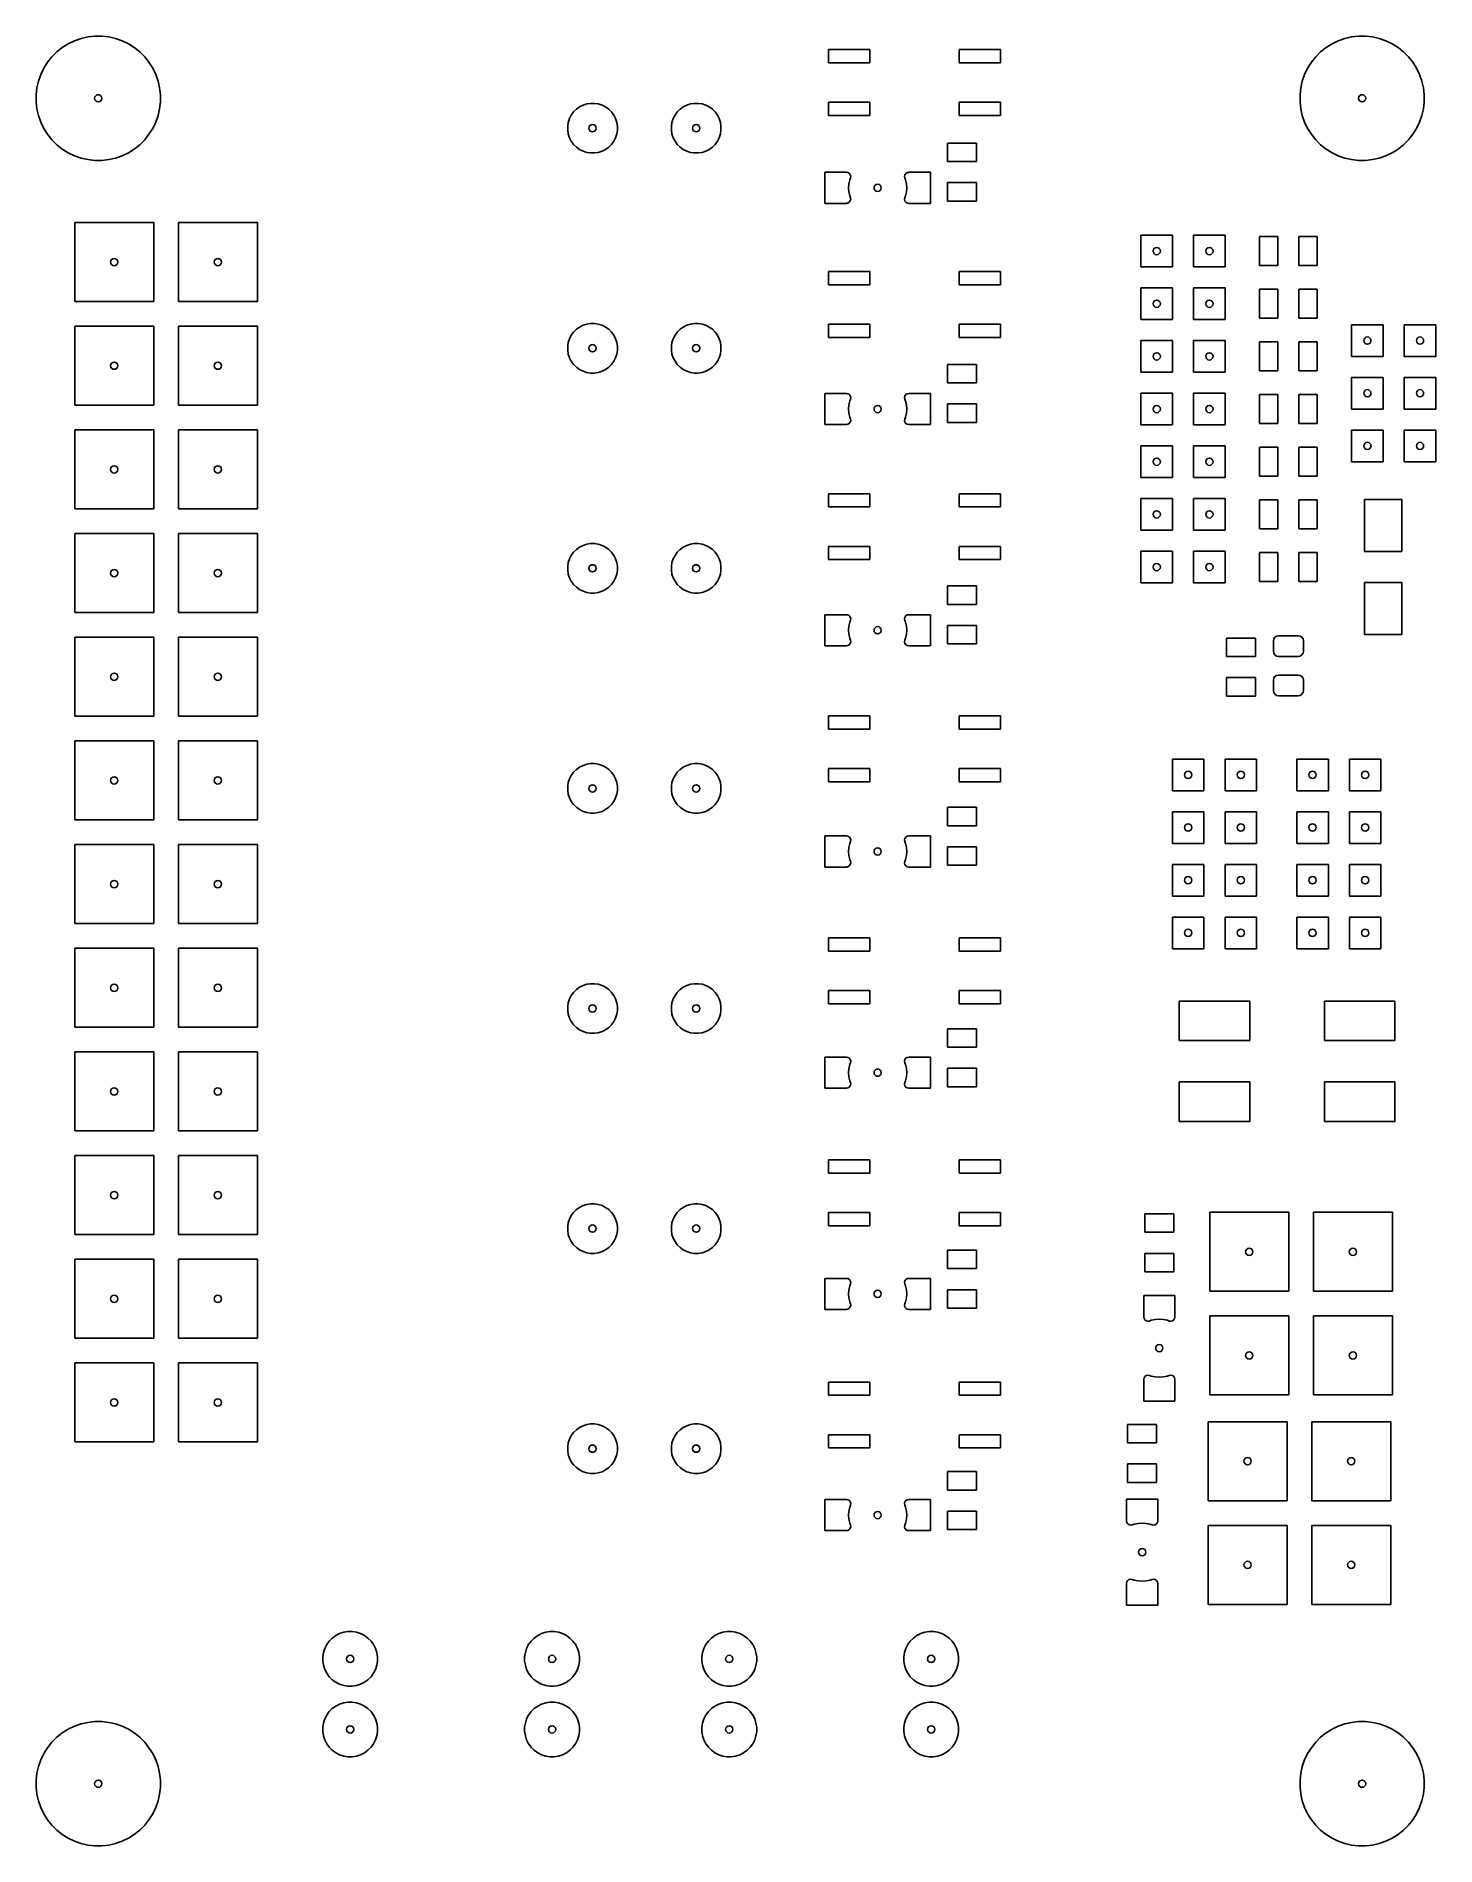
# Model space of a CAD drawing. Extents: x 0.28 to 2.94, y 0.28 to 3.72.
import ezdxf

# ---------------------------------------------------------------- set-up
doc = ezdxf.new("R2010")
doc.units = 0
doc.header["$MEASUREMENT"] = 0
doc.layers.add('BLACK', color=7, linetype='CONTINUOUS')

msp = doc.modelspace()

# ---------------------------------------------------------------- linework, layer by layer
at = {"layer": 'BLACK', "linetype": 'CONTINUOUS'}
for p, q in [((0.3548, 3.7091), (0.3673, 3.7135)), ((0.3673, 3.7135), (0.3802, 3.7164)), ((0.3802, 3.7164), (0.3934, 3.7179)), ((0.3934, 3.7179), (0.4066, 3.7179)), ((0.4066, 3.7179), (0.4198, 3.7164)), ((0.4198, 3.7164), (0.4327, 3.7135)), ((0.4327, 3.7135), (0.4452, 3.7091)), ((2.7548, 3.7091), (2.7673, 3.7135)), ((2.7673, 3.7135), (2.7802, 3.7164)), ((2.7802, 3.7164), (2.7934, 3.7179)), ((2.7934, 3.7179), (2.8066, 3.7179)), ((2.8066, 3.7179), (2.8198, 3.7164)), ((2.8198, 3.7164), (2.8327, 3.7135)), ((2.8327, 3.7135), (2.8452, 3.7091)), ((0.3037, 3.6683), (0.3119, 3.6787)), ((0.3119, 3.6787), (0.3213, 3.6881)), ((0.3213, 3.6881), (0.3317, 3.6963)), ((0.3317, 3.6963), (0.3429, 3.7034)), ((0.3429, 3.7034), (0.3548, 3.7091)), ((0.4452, 3.7091), (0.4571, 3.7034)), ((0.4571, 3.7034), (0.4683, 3.6963)), ((0.4683, 3.6963), (0.4787, 3.6881)), ((0.4787, 3.6881), (0.4881, 3.6787)), ((0.4881, 3.6787), (0.4963, 3.6683)), ((1.7866, 3.6674), (1.7866, 3.6926)), ((1.7866, 3.6926), (1.8654, 3.6926)), ((1.8654, 3.6926), (1.8654, 3.6674)), ((2.0346, 3.6674), (2.0346, 3.6926)), ((2.0346, 3.6926), (2.1134, 3.6926)), ((2.1134, 3.6926), (2.1134, 3.6674)), ((2.7037, 3.6683), (2.7119, 3.6787)), ((2.7119, 3.6787), (2.7213, 3.6881)), ((2.7213, 3.6881), (2.7317, 3.6963)), ((2.7317, 3.6963), (2.7429, 3.7034)), ((2.7429, 3.7034), (2.7548, 3.7091)), ((2.8452, 3.7091), (2.8571, 3.7034)), ((2.8571, 3.7034), (2.8683, 3.6963)), ((2.8683, 3.6963), (2.8787, 3.6881)), ((2.8787, 3.6881), (2.8881, 3.6787)), ((2.8881, 3.6787), (2.8963, 3.6683)), ((0.2865, 3.6327), (0.2909, 3.6452)), ((0.2909, 3.6452), (0.2966, 3.6571)), ((0.2966, 3.6571), (0.3037, 3.6683)), ((0.4963, 3.6683), (0.5034, 3.6571)), ((0.5034, 3.6571), (0.5091, 3.6452)), ((0.5091, 3.6452), (0.5135, 3.6327)), ((1.8654, 3.6674), (1.7866, 3.6674)), ((2.1134, 3.6674), (2.0346, 3.6674)), ((2.6865, 3.6327), (2.6909, 3.6452)), ((2.6909, 3.6452), (2.6966, 3.6571)), ((2.6966, 3.6571), (2.7037, 3.6683)), ((2.8963, 3.6683), (2.9034, 3.6571)), ((2.9034, 3.6571), (2.9091, 3.6452)), ((2.9091, 3.6452), (2.9135, 3.6327)), ((0.2821, 3.6066), (0.2836, 3.6198)), ((0.2836, 3.6198), (0.2865, 3.6327)), ((0.5135, 3.6327), (0.5164, 3.6198)), ((0.5164, 3.6198), (0.5179, 3.6066)), ((2.6821, 3.6066), (2.6836, 3.6198)), ((2.6836, 3.6198), (2.6865, 3.6327)), ((2.9135, 3.6327), (2.9164, 3.6198)), ((2.9164, 3.6198), (2.9179, 3.6066)), ((0.2821, 3.5934), (0.2821, 3.6066)), ((0.2836, 3.5802), (0.2821, 3.5934)), ((0.2865, 3.5673), (0.2836, 3.5802)), ((0.5164, 3.5802), (0.5135, 3.5673)), ((0.5179, 3.5934), (0.5164, 3.5802)), ((0.5179, 3.6066), (0.5179, 3.5934)), ((1.2983, 3.568), (1.3027, 3.574)), ((1.3027, 3.574), (1.3079, 3.5792)), ((1.3079, 3.5792), (1.3139, 3.5836)), ((1.3139, 3.5836), (1.3205, 3.587)), ((1.3205, 3.587), (1.3276, 3.5892)), ((1.3276, 3.5892), (1.3349, 3.5904)), ((1.3349, 3.5904), (1.3423, 3.5904)), ((1.3423, 3.5904), (1.3496, 3.5892)), ((1.3496, 3.5892), (1.3567, 3.587)), ((1.3567, 3.587), (1.3633, 3.5836)), ((1.3633, 3.5836), (1.3693, 3.5792)), ((1.3693, 3.5792), (1.3745, 3.574)), ((1.3745, 3.574), (1.3789, 3.568)), ((1.4952, 3.568), (1.4995, 3.574)), ((1.4995, 3.574), (1.5048, 3.5792)), ((1.5048, 3.5792), (1.5107, 3.5836)), ((1.5107, 3.5836), (1.5174, 3.587)), ((1.5174, 3.587), (1.5244, 3.5892)), ((1.5244, 3.5892), (1.5317, 3.5904)), ((1.5317, 3.5904), (1.5391, 3.5904)), ((1.5391, 3.5904), (1.5465, 3.5892)), ((1.5465, 3.5892), (1.5535, 3.587)), ((1.5535, 3.587), (1.5601, 3.5836)), ((1.5601, 3.5836), (1.5661, 3.5792)), ((1.5661, 3.5792), (1.5714, 3.574)), ((1.5714, 3.574), (1.5757, 3.568)), ((1.7866, 3.5674), (1.7866, 3.5926)), ((1.7866, 3.5926), (1.8654, 3.5926)), ((1.8654, 3.5926), (1.8654, 3.5674)), ((2.0346, 3.5674), (2.0346, 3.5926)), ((2.0346, 3.5926), (2.1134, 3.5926)), ((2.1134, 3.5926), (2.1134, 3.5674)), ((2.6821, 3.5934), (2.6821, 3.6066)), ((2.6836, 3.5802), (2.6821, 3.5934)), ((2.6865, 3.5673), (2.6836, 3.5802)), ((2.9164, 3.5802), (2.9135, 3.5673)), ((2.9179, 3.5934), (2.9164, 3.5802)), ((2.9179, 3.6066), (2.9179, 3.5934)), ((0.2909, 3.5548), (0.2865, 3.5673)), ((0.2966, 3.5429), (0.2909, 3.5548)), ((0.3037, 3.5317), (0.2966, 3.5429)), ((0.5034, 3.5429), (0.4963, 3.5317)), ((0.5091, 3.5548), (0.5034, 3.5429)), ((0.5135, 3.5673), (0.5091, 3.5548)), ((1.2915, 3.547), (1.2926, 3.5543)), ((1.2915, 3.5396), (1.2915, 3.547)), ((1.2926, 3.5323), (1.2915, 3.5396)), ((1.2926, 3.5543), (1.2949, 3.5614)), ((1.2949, 3.5614), (1.2983, 3.568)), ((1.3789, 3.568), (1.3822, 3.5614)), ((1.3822, 3.5614), (1.3845, 3.5543)), ((1.3845, 3.5543), (1.3857, 3.547)), ((1.3857, 3.5396), (1.3845, 3.5323)), ((1.3857, 3.547), (1.3857, 3.5396)), ((1.4883, 3.547), (1.4895, 3.5543)), ((1.4883, 3.5396), (1.4883, 3.547)), ((1.4895, 3.5323), (1.4883, 3.5396)), ((1.4895, 3.5543), (1.4918, 3.5614)), ((1.4918, 3.5614), (1.4952, 3.568)), ((1.5757, 3.568), (1.5791, 3.5614)), ((1.5791, 3.5614), (1.5814, 3.5543)), ((1.5814, 3.5543), (1.5825, 3.547)), ((1.5825, 3.5396), (1.5814, 3.5323)), ((1.5825, 3.547), (1.5825, 3.5396)), ((1.8654, 3.5674), (1.7866, 3.5674)), ((2.1134, 3.5674), (2.0346, 3.5674)), ((2.6909, 3.5548), (2.6865, 3.5673)), ((2.6966, 3.5429), (2.6909, 3.5548)), ((2.7037, 3.5317), (2.6966, 3.5429)), ((2.9034, 3.5429), (2.8963, 3.5317)), ((2.9091, 3.5548), (2.9034, 3.5429)), ((2.9135, 3.5673), (2.9091, 3.5548)), ((0.3119, 3.5213), (0.3037, 3.5317)), ((0.3213, 3.5119), (0.3119, 3.5213)), ((0.3317, 3.5037), (0.3213, 3.5119)), ((0.4787, 3.5119), (0.4683, 3.5037)), ((0.4881, 3.5213), (0.4787, 3.5119)), ((0.4963, 3.5317), (0.4881, 3.5213)), ((1.2949, 3.5252), (1.2926, 3.5323)), ((1.2983, 3.5186), (1.2949, 3.5252)), ((1.3027, 3.5126), (1.2983, 3.5186)), ((1.3079, 3.5074), (1.3027, 3.5126)), ((1.3139, 3.503), (1.3079, 3.5074)), ((1.3693, 3.5074), (1.3633, 3.503)), ((1.3745, 3.5126), (1.3693, 3.5074)), ((1.3789, 3.5186), (1.3745, 3.5126)), ((1.3822, 3.5252), (1.3789, 3.5186)), ((1.3845, 3.5323), (1.3822, 3.5252)), ((1.4918, 3.5252), (1.4895, 3.5323)), ((1.4952, 3.5186), (1.4918, 3.5252)), ((1.4995, 3.5126), (1.4952, 3.5186)), ((1.5048, 3.5074), (1.4995, 3.5126)), ((1.5107, 3.503), (1.5048, 3.5074)), ((1.5661, 3.5074), (1.5601, 3.503)), ((1.5714, 3.5126), (1.5661, 3.5074)), ((1.5757, 3.5186), (1.5714, 3.5126)), ((1.5791, 3.5252), (1.5757, 3.5186)), ((1.5814, 3.5323), (1.5791, 3.5252)), ((2.0125, 3.48), (2.0125, 3.515)), ((2.0125, 3.515), (2.0675, 3.515)), ((2.0675, 3.515), (2.0675, 3.48)), ((2.7119, 3.5213), (2.7037, 3.5317)), ((2.7213, 3.5119), (2.7119, 3.5213)), ((2.7317, 3.5037), (2.7213, 3.5119)), ((2.8787, 3.5119), (2.8683, 3.5037)), ((2.8881, 3.5213), (2.8787, 3.5119)), ((2.8963, 3.5317), (2.8881, 3.5213)), ((0.3429, 3.4966), (0.3317, 3.5037)), ((0.3548, 3.4909), (0.3429, 3.4966)), ((0.3673, 3.4865), (0.3548, 3.4909)), ((0.3802, 3.4836), (0.3673, 3.4865)), ((0.3934, 3.4821), (0.3802, 3.4836)), ((0.4066, 3.4821), (0.3934, 3.4821)), ((0.4198, 3.4836), (0.4066, 3.4821)), ((0.4327, 3.4865), (0.4198, 3.4836)), ((0.4452, 3.4909), (0.4327, 3.4865)), ((0.4571, 3.4966), (0.4452, 3.4909)), ((0.4683, 3.5037), (0.4571, 3.4966)), ((1.3205, 3.4997), (1.3139, 3.503)), ((1.3276, 3.4974), (1.3205, 3.4997)), ((1.3349, 3.4962), (1.3276, 3.4974)), ((1.3423, 3.4962), (1.3349, 3.4962)), ((1.3496, 3.4974), (1.3423, 3.4962)), ((1.3567, 3.4997), (1.3496, 3.4974)), ((1.3633, 3.503), (1.3567, 3.4997)), ((1.5174, 3.4997), (1.5107, 3.503)), ((1.5244, 3.4974), (1.5174, 3.4997)), ((1.5317, 3.4962), (1.5244, 3.4974)), ((1.5391, 3.4962), (1.5317, 3.4962)), ((1.5465, 3.4974), (1.5391, 3.4962)), ((1.5535, 3.4997), (1.5465, 3.4974)), ((1.5601, 3.503), (1.5535, 3.4997)), ((2.0675, 3.48), (2.0125, 3.48)), ((2.7429, 3.4966), (2.7317, 3.5037)), ((2.7548, 3.4909), (2.7429, 3.4966)), ((2.7673, 3.4865), (2.7548, 3.4909)), ((2.7802, 3.4836), (2.7673, 3.4865)), ((2.7934, 3.4821), (2.7802, 3.4836)), ((2.8066, 3.4821), (2.7934, 3.4821)), ((2.8198, 3.4836), (2.8066, 3.4821)), ((2.8327, 3.4865), (2.8198, 3.4836)), ((2.8452, 3.4909), (2.8327, 3.4865)), ((2.8571, 3.4966), (2.8452, 3.4909)), ((2.8683, 3.5037), (2.8571, 3.4966)), ((1.7796, 3.4005), (1.7796, 3.4595)), ((1.7796, 3.4595), (1.8209, 3.4595)), ((1.8209, 3.4595), (1.8237, 3.459)), ((1.8209, 3.4595), (1.8209, 3.4595)), ((1.8237, 3.459), (1.8263, 3.4574)), ((1.8254, 3.4377), (1.8248, 3.43)), ((1.827, 3.4453), (1.8254, 3.4377)), ((1.8263, 3.4574), (1.8281, 3.455)), ((1.8283, 3.4489), (1.827, 3.4453)), ((1.8281, 3.455), (1.8288, 3.452)), ((1.8288, 3.452), (1.8283, 3.4489)), ((1.8283, 3.4489), (1.8283, 3.4489)), ((1.9312, 3.4519), (1.9319, 3.4549)), ((1.9317, 3.4489), (1.9312, 3.4519)), ((1.933, 3.4452), (1.9317, 3.4489)), ((1.9317, 3.4489), (1.9317, 3.4489)), ((1.9319, 3.4549), (1.9338, 3.4574)), ((1.9346, 3.4377), (1.933, 3.4452)), ((1.9338, 3.4574), (1.9364, 3.459)), ((1.9352, 3.43), (1.9346, 3.4377)), ((1.9364, 3.459), (1.9391, 3.4594)), ((1.9391, 3.4594), (1.9391, 3.4595)), ((1.9391, 3.4595), (1.9804, 3.4595)), ((1.9804, 3.4595), (1.9804, 3.4005)), ((2.0125, 3.405), (2.0125, 3.44)), ((2.0125, 3.44), (2.0675, 3.44)), ((2.0675, 3.44), (2.0675, 3.405)), ((1.8262, 3.4026), (1.8236, 3.401)), ((1.8248, 3.43), (1.8254, 3.4223)), ((1.8254, 3.4223), (1.827, 3.4148)), ((1.8281, 3.4051), (1.8262, 3.4026)), ((1.827, 3.4148), (1.8283, 3.4111)), ((1.8288, 3.4081), (1.8281, 3.4051)), ((1.8283, 3.4111), (1.8283, 3.4111)), ((1.8283, 3.4111), (1.8288, 3.4081)), ((1.9312, 3.408), (1.9317, 3.4111)), ((1.9319, 3.405), (1.9312, 3.408)), ((1.9317, 3.4111), (1.933, 3.4147)), ((1.9317, 3.4111), (1.9317, 3.4111)), ((1.9337, 3.4026), (1.9319, 3.405)), ((1.933, 3.4147), (1.9346, 3.4223)), ((1.9363, 3.401), (1.9337, 3.4026)), ((1.9346, 3.4223), (1.9352, 3.43)), ((2.0675, 3.405), (2.0125, 3.405)), ((1.8209, 3.4005), (1.7796, 3.4005)), ((1.8236, 3.401), (1.8209, 3.4006)), ((1.8209, 3.4006), (1.8209, 3.4005)), ((1.9391, 3.4005), (1.9363, 3.401)), ((1.9804, 3.4005), (1.9391, 3.4005)), ((1.9391, 3.4005), (1.9391, 3.4005)), ((0.3552, 3.2141), (0.3552, 3.3641)), ((0.3552, 3.3641), (0.5052, 3.3641)), ((0.5052, 3.3641), (0.5052, 3.2141)), ((0.5521, 3.2141), (0.5521, 3.3641)), ((0.5521, 3.3641), (0.7021, 3.3641)), ((0.7021, 3.3641), (0.7021, 3.2141)), ((2.38, 3.28), (2.38, 3.34)), ((2.38, 3.34), (2.44, 3.34)), ((2.44, 3.34), (2.44, 3.28)), ((2.48, 3.28), (2.48, 3.34)), ((2.48, 3.34), (2.54, 3.34)), ((2.54, 3.34), (2.54, 3.28)), ((2.605, 3.2825), (2.605, 3.3375)), ((2.605, 3.3375), (2.64, 3.3375)), ((2.64, 3.3375), (2.64, 3.2825)), ((2.68, 3.2825), (2.68, 3.3375)), ((2.68, 3.3375), (2.715, 3.3375)), ((2.715, 3.3375), (2.715, 3.2825)), ((1.7866, 3.2457), (1.7866, 3.2709)), ((1.7866, 3.2709), (1.8654, 3.2709)), ((1.8654, 3.2709), (1.8654, 3.2457)), ((2.0346, 3.2457), (2.0346, 3.2709)), ((2.0346, 3.2709), (2.1134, 3.2709)), ((2.1134, 3.2709), (2.1134, 3.2457)), ((2.44, 3.28), (2.38, 3.28)), ((2.54, 3.28), (2.48, 3.28)), ((2.64, 3.2825), (2.605, 3.2825)), ((2.715, 3.2825), (2.68, 3.2825)), ((1.8654, 3.2457), (1.7866, 3.2457)), ((2.1134, 3.2457), (2.0346, 3.2457)), ((2.38, 3.18), (2.38, 3.24)), ((2.38, 3.24), (2.44, 3.24)), ((2.44, 3.24), (2.44, 3.18)), ((2.48, 3.18), (2.48, 3.24)), ((2.48, 3.24), (2.54, 3.24)), ((2.54, 3.24), (2.54, 3.18)), ((2.605, 3.1825), (2.605, 3.2375)), ((2.605, 3.2375), (2.64, 3.2375)), ((2.64, 3.2375), (2.64, 3.1825)), ((2.68, 3.1825), (2.68, 3.2375)), ((2.68, 3.2375), (2.715, 3.2375)), ((2.715, 3.2375), (2.715, 3.1825)), ((0.5052, 3.2141), (0.3552, 3.2141)), ((0.7021, 3.2141), (0.5521, 3.2141)), ((0.3552, 3.0173), (0.3552, 3.1673)), ((0.3552, 3.1673), (0.5052, 3.1673)), ((0.5052, 3.1673), (0.5052, 3.0173)), ((0.5521, 3.0173), (0.5521, 3.1673)), ((0.5521, 3.1673), (0.7021, 3.1673)), ((0.7021, 3.1673), (0.7021, 3.0173)), ((1.3027, 3.1561), (1.3079, 3.1614)), ((1.3079, 3.1614), (1.3139, 3.1657)), ((1.3139, 3.1657), (1.3205, 3.1691)), ((1.3205, 3.1691), (1.3276, 3.1714)), ((1.3276, 3.1714), (1.3349, 3.1725)), ((1.3349, 3.1725), (1.3423, 3.1725)), ((1.3423, 3.1725), (1.3496, 3.1714)), ((1.3496, 3.1714), (1.3567, 3.1691)), ((1.3567, 3.1691), (1.3633, 3.1657)), ((1.3633, 3.1657), (1.3693, 3.1614)), ((1.3693, 3.1614), (1.3745, 3.1561)), ((1.4995, 3.1561), (1.5048, 3.1614)), ((1.5048, 3.1614), (1.5107, 3.1657)), ((1.5107, 3.1657), (1.5174, 3.1691)), ((1.5174, 3.1691), (1.5244, 3.1714)), ((1.5244, 3.1714), (1.5317, 3.1725)), ((1.5317, 3.1725), (1.5391, 3.1725)), ((1.5391, 3.1725), (1.5465, 3.1714)), ((1.5465, 3.1714), (1.5535, 3.1691)), ((1.5535, 3.1691), (1.5601, 3.1657)), ((1.5601, 3.1657), (1.5661, 3.1614)), ((1.5661, 3.1614), (1.5714, 3.1561)), ((1.7866, 3.1457), (1.7866, 3.1709)), ((1.7866, 3.1709), (1.8654, 3.1709)), ((1.8654, 3.1709), (1.8654, 3.1457)), ((2.0346, 3.1457), (2.0346, 3.1709)), ((2.0346, 3.1709), (2.1134, 3.1709)), ((2.1134, 3.1709), (2.1134, 3.1457)), ((2.44, 3.18), (2.38, 3.18)), ((2.54, 3.18), (2.48, 3.18)), ((2.64, 3.1825), (2.605, 3.1825)), ((2.715, 3.1825), (2.68, 3.1825)), ((2.78, 3.11), (2.78, 3.17)), ((2.78, 3.17), (2.84, 3.17)), ((2.84, 3.17), (2.84, 3.11)), ((2.88, 3.11), (2.88, 3.17)), ((2.88, 3.17), (2.94, 3.17)), ((2.94, 3.17), (2.94, 3.11)), ((1.2915, 3.1291), (1.2926, 3.1365)), ((1.2915, 3.1217), (1.2915, 3.1291)), ((1.2926, 3.1365), (1.2949, 3.1435)), ((1.2949, 3.1435), (1.2983, 3.1501)), ((1.2983, 3.1501), (1.3027, 3.1561)), ((1.3745, 3.1561), (1.3789, 3.1501)), ((1.3789, 3.1501), (1.3822, 3.1435)), ((1.3822, 3.1435), (1.3845, 3.1365)), ((1.3845, 3.1365), (1.3857, 3.1291)), ((1.3857, 3.1291), (1.3857, 3.1217)), ((1.4883, 3.1291), (1.4895, 3.1365)), ((1.4883, 3.1217), (1.4883, 3.1291)), ((1.4895, 3.1365), (1.4918, 3.1435)), ((1.4918, 3.1435), (1.4952, 3.1501)), ((1.4952, 3.1501), (1.4995, 3.1561)), ((1.5714, 3.1561), (1.5757, 3.1501)), ((1.5757, 3.1501), (1.5791, 3.1435)), ((1.5791, 3.1435), (1.5814, 3.1365)), ((1.5814, 3.1365), (1.5825, 3.1291)), ((1.5825, 3.1291), (1.5825, 3.1217)), ((1.8654, 3.1457), (1.7866, 3.1457)), ((2.1134, 3.1457), (2.0346, 3.1457)), ((2.38, 3.08), (2.38, 3.14)), ((2.38, 3.14), (2.44, 3.14)), ((2.44, 3.14), (2.44, 3.08)), ((2.48, 3.08), (2.48, 3.14)), ((2.48, 3.14), (2.54, 3.14)), ((2.54, 3.14), (2.54, 3.08)), ((2.605, 3.0825), (2.605, 3.1375)), ((2.605, 3.1375), (2.64, 3.1375)), ((2.64, 3.1375), (2.64, 3.0825)), ((2.68, 3.0825), (2.68, 3.1375)), ((2.68, 3.1375), (2.715, 3.1375)), ((2.715, 3.1375), (2.715, 3.0825)), ((1.2926, 3.1144), (1.2915, 3.1217)), ((1.2949, 3.1074), (1.2926, 3.1144)), ((1.2983, 3.1008), (1.2949, 3.1074)), ((1.3027, 3.0948), (1.2983, 3.1008)), ((1.3079, 3.0895), (1.3027, 3.0948)), ((1.3745, 3.0948), (1.3693, 3.0895)), ((1.3789, 3.1008), (1.3745, 3.0948)), ((1.3822, 3.1074), (1.3789, 3.1008)), ((1.3845, 3.1144), (1.3822, 3.1074)), ((1.3857, 3.1217), (1.3845, 3.1144)), ((1.4895, 3.1144), (1.4883, 3.1217)), ((1.4918, 3.1074), (1.4895, 3.1144)), ((1.4952, 3.1008), (1.4918, 3.1074)), ((1.4995, 3.0948), (1.4952, 3.1008)), ((1.5048, 3.0895), (1.4995, 3.0948)), ((1.5714, 3.0948), (1.5661, 3.0895)), ((1.5757, 3.1008), (1.5714, 3.0948)), ((1.5791, 3.1074), (1.5757, 3.1008)), ((1.5814, 3.1144), (1.5791, 3.1074)), ((1.5825, 3.1217), (1.5814, 3.1144)), ((2.0125, 3.0596), (2.0125, 3.0946)), ((2.0125, 3.0946), (2.0675, 3.0946)), ((2.0675, 3.0946), (2.0675, 3.0596)), ((2.84, 3.11), (2.78, 3.11)), ((2.94, 3.11), (2.88, 3.11)), ((1.3139, 3.0852), (1.3079, 3.0895)), ((1.3205, 3.0818), (1.3139, 3.0852)), ((1.3276, 3.0795), (1.3205, 3.0818)), ((1.3349, 3.0783), (1.3276, 3.0795)), ((1.3423, 3.0783), (1.3349, 3.0783)), ((1.3496, 3.0795), (1.3423, 3.0783)), ((1.3567, 3.0818), (1.3496, 3.0795)), ((1.3633, 3.0852), (1.3567, 3.0818)), ((1.3693, 3.0895), (1.3633, 3.0852)), ((1.5107, 3.0852), (1.5048, 3.0895)), ((1.5174, 3.0818), (1.5107, 3.0852)), ((1.5244, 3.0795), (1.5174, 3.0818)), ((1.5317, 3.0783), (1.5244, 3.0795)), ((1.5391, 3.0783), (1.5317, 3.0783)), ((1.5465, 3.0795), (1.5391, 3.0783)), ((1.5535, 3.0818), (1.5465, 3.0795)), ((1.5601, 3.0852), (1.5535, 3.0818)), ((1.5661, 3.0895), (1.5601, 3.0852)), ((2.0675, 3.0596), (2.0125, 3.0596)), ((2.44, 3.08), (2.38, 3.08)), ((2.54, 3.08), (2.48, 3.08)), ((2.64, 3.0825), (2.605, 3.0825)), ((2.715, 3.0825), (2.68, 3.0825)), ((2.78, 3.01), (2.78, 3.07)), ((2.78, 3.07), (2.84, 3.07)), ((2.84, 3.07), (2.84, 3.01)), ((2.88, 3.01), (2.88, 3.07)), ((2.88, 3.07), (2.94, 3.07)), ((2.94, 3.07), (2.94, 3.01)), ((1.7796, 2.9805), (1.7796, 3.0395)), ((1.7796, 3.0395), (1.8209, 3.0395)), ((1.8209, 3.0395), (1.8237, 3.039)), ((1.8209, 3.0395), (1.8209, 3.0395)), ((1.8237, 3.039), (1.8263, 3.0374)), ((1.827, 3.0253), (1.8254, 3.0177)), ((1.8263, 3.0374), (1.8281, 3.035)), ((1.8283, 3.0289), (1.827, 3.0253)), ((1.8281, 3.035), (1.8288, 3.032)), ((1.8288, 3.032), (1.8283, 3.0289)), ((1.8283, 3.0289), (1.8283, 3.0289)), ((1.9312, 3.0319), (1.9319, 3.0349)), ((1.9317, 3.0289), (1.9312, 3.0319)), ((1.933, 3.0252), (1.9317, 3.0289)), ((1.9317, 3.0289), (1.9317, 3.0289)), ((1.9319, 3.0349), (1.9338, 3.0374)), ((1.9346, 3.0177), (1.933, 3.0252)), ((1.9338, 3.0374), (1.9364, 3.039)), ((1.9364, 3.039), (1.9391, 3.0394)), ((1.9391, 3.0394), (1.9391, 3.0395)), ((1.9391, 3.0395), (1.9804, 3.0395)), ((1.9804, 3.0395), (1.9804, 2.9805)), ((2.38, 2.98), (2.38, 3.04)), ((2.38, 3.04), (2.44, 3.04)), ((2.44, 3.04), (2.44, 2.98)), ((2.48, 2.98), (2.48, 3.04)), ((2.48, 3.04), (2.54, 3.04)), ((2.54, 3.04), (2.54, 2.98)), ((2.605, 2.9825), (2.605, 3.0375)), ((2.605, 3.0375), (2.64, 3.0375)), ((2.64, 3.0375), (2.64, 2.9825)), ((2.68, 2.9825), (2.68, 3.0375)), ((2.68, 3.0375), (2.715, 3.0375)), ((2.715, 3.0375), (2.715, 2.9825)), ((0.5052, 3.0173), (0.3552, 3.0173)), ((0.7021, 3.0173), (0.5521, 3.0173)), ((1.8254, 3.0177), (1.8248, 3.01)), ((1.8248, 3.01), (1.8254, 3.0023)), ((1.8254, 3.0023), (1.827, 2.9948)), ((1.827, 2.9948), (1.8283, 2.9911)), ((1.8283, 2.9911), (1.8283, 2.9911)), ((1.8283, 2.9911), (1.8288, 2.9881)), ((1.9312, 2.988), (1.9317, 2.9911)), ((1.9317, 2.9911), (1.933, 2.9947)), ((1.9317, 2.9911), (1.9317, 2.9911)), ((1.933, 2.9947), (1.9346, 3.0023)), ((1.9352, 3.01), (1.9346, 3.0177)), ((1.9346, 3.0023), (1.9352, 3.01)), ((2.0125, 2.9846), (2.0125, 3.0196)), ((2.0125, 3.0196), (2.0675, 3.0196)), ((2.0675, 3.0196), (2.0675, 2.9846)), ((2.84, 3.01), (2.78, 3.01)), ((2.94, 3.01), (2.88, 3.01)), ((0.3552, 2.8204), (0.3552, 2.9704)), ((0.3552, 2.9704), (0.5052, 2.9704)), ((0.5052, 2.9704), (0.5052, 2.8204)), ((0.5521, 2.8204), (0.5521, 2.9704)), ((0.5521, 2.9704), (0.7021, 2.9704)), ((0.7021, 2.9704), (0.7021, 2.8204)), ((1.8209, 2.9805), (1.7796, 2.9805)), ((1.8236, 2.981), (1.8209, 2.9806)), ((1.8209, 2.9806), (1.8209, 2.9805)), ((1.8262, 2.9826), (1.8236, 2.981)), ((1.8281, 2.9851), (1.8262, 2.9826)), ((1.8288, 2.9881), (1.8281, 2.9851)), ((1.9319, 2.985), (1.9312, 2.988)), ((1.9337, 2.9826), (1.9319, 2.985)), ((1.9363, 2.981), (1.9337, 2.9826)), ((1.9391, 2.9805), (1.9363, 2.981)), ((1.9804, 2.9805), (1.9391, 2.9805)), ((1.9391, 2.9805), (1.9391, 2.9805)), ((2.0675, 2.9846), (2.0125, 2.9846)), ((2.44, 2.98), (2.38, 2.98)), ((2.54, 2.98), (2.48, 2.98)), ((2.64, 2.9825), (2.605, 2.9825)), ((2.715, 2.9825), (2.68, 2.9825)), ((2.78, 2.91), (2.78, 2.97)), ((2.78, 2.97), (2.84, 2.97)), ((2.84, 2.97), (2.84, 2.91)), ((2.88, 2.91), (2.88, 2.97)), ((2.88, 2.97), (2.94, 2.97)), ((2.94, 2.97), (2.94, 2.91)), ((2.38, 2.88), (2.38, 2.94)), ((2.38, 2.94), (2.44, 2.94)), ((2.44, 2.94), (2.44, 2.88)), ((2.48, 2.88), (2.48, 2.94)), ((2.48, 2.94), (2.54, 2.94)), ((2.54, 2.94), (2.54, 2.88)), ((2.605, 2.8825), (2.605, 2.9375)), ((2.605, 2.9375), (2.64, 2.9375)), ((2.64, 2.9375), (2.64, 2.8825)), ((2.68, 2.8825), (2.68, 2.9375)), ((2.68, 2.9375), (2.715, 2.9375)), ((2.715, 2.9375), (2.715, 2.8825)), ((2.84, 2.91), (2.78, 2.91)), ((2.94, 2.91), (2.88, 2.91)), ((2.44, 2.88), (2.38, 2.88)), ((2.54, 2.88), (2.48, 2.88)), ((2.64, 2.8825), (2.605, 2.8825)), ((2.715, 2.8825), (2.68, 2.8825)), ((0.5052, 2.8204), (0.3552, 2.8204)), ((0.7021, 2.8204), (0.5521, 2.8204)), ((1.7866, 2.8241), (1.7866, 2.8493)), ((1.7866, 2.8493), (1.8654, 2.8493)), ((1.8654, 2.8241), (1.7866, 2.8241)), ((1.8654, 2.8493), (1.8654, 2.8241)), ((2.0346, 2.8241), (2.0346, 2.8493)), ((2.0346, 2.8493), (2.1134, 2.8493)), ((2.1134, 2.8241), (2.0346, 2.8241)), ((2.1134, 2.8493), (2.1134, 2.8241)), ((2.38, 2.78), (2.38, 2.84)), ((2.38, 2.84), (2.44, 2.84)), ((2.44, 2.84), (2.44, 2.78)), ((2.48, 2.78), (2.48, 2.84)), ((2.48, 2.84), (2.54, 2.84)), ((2.54, 2.84), (2.54, 2.78)), ((2.605, 2.7825), (2.605, 2.8375)), ((2.605, 2.8375), (2.64, 2.8375)), ((2.64, 2.8375), (2.64, 2.7825)), ((2.68, 2.7825), (2.68, 2.8375)), ((2.68, 2.8375), (2.715, 2.8375)), ((2.715, 2.8375), (2.715, 2.7825)), ((2.8046, 2.7395), (2.8046, 2.838)), ((2.8046, 2.838), (2.8754, 2.838)), ((2.8754, 2.838), (2.8754, 2.7395)), ((0.3552, 2.6236), (0.3552, 2.7736)), ((0.3552, 2.7736), (0.5052, 2.7736)), ((0.5052, 2.7736), (0.5052, 2.6236)), ((0.5521, 2.6236), (0.5521, 2.7736)), ((0.5521, 2.7736), (0.7021, 2.7736)), ((0.7021, 2.7736), (0.7021, 2.6236)), ((1.3139, 2.7478), (1.3205, 2.7512)), ((1.3205, 2.7512), (1.3276, 2.7535)), ((1.3276, 2.7535), (1.3349, 2.7547)), ((1.3349, 2.7547), (1.3423, 2.7547)), ((1.3423, 2.7547), (1.3496, 2.7535)), ((1.3496, 2.7535), (1.3567, 2.7512)), ((1.3567, 2.7512), (1.3633, 2.7478)), ((1.5107, 2.7478), (1.5174, 2.7512)), ((1.5174, 2.7512), (1.5244, 2.7535)), ((1.5244, 2.7535), (1.5317, 2.7547)), ((1.5317, 2.7547), (1.5391, 2.7547)), ((1.5391, 2.7547), (1.5465, 2.7535)), ((1.5465, 2.7535), (1.5535, 2.7512)), ((1.5535, 2.7512), (1.5601, 2.7478)), ((1.7866, 2.7241), (1.7866, 2.7493)), ((1.7866, 2.7493), (1.8654, 2.7493)), ((1.8654, 2.7493), (1.8654, 2.7241)), ((2.0346, 2.7241), (2.0346, 2.7493)), ((2.0346, 2.7493), (2.1134, 2.7493)), ((2.1134, 2.7493), (2.1134, 2.7241)), ((2.44, 2.78), (2.38, 2.78)), ((2.54, 2.78), (2.48, 2.78)), ((2.64, 2.7825), (2.605, 2.7825)), ((2.715, 2.7825), (2.68, 2.7825)), ((1.2915, 2.7113), (1.2926, 2.7186)), ((1.2926, 2.7186), (1.2949, 2.7256)), ((1.2949, 2.7256), (1.2983, 2.7322)), ((1.2983, 2.7322), (1.3027, 2.7382)), ((1.3027, 2.7382), (1.3079, 2.7435)), ((1.3079, 2.7435), (1.3139, 2.7478)), ((1.3633, 2.7478), (1.3693, 2.7435)), ((1.3693, 2.7435), (1.3745, 2.7382)), ((1.3745, 2.7382), (1.3789, 2.7322)), ((1.3789, 2.7322), (1.3822, 2.7256)), ((1.3822, 2.7256), (1.3845, 2.7186)), ((1.3845, 2.7186), (1.3857, 2.7113)), ((1.4883, 2.7113), (1.4895, 2.7186)), ((1.4895, 2.7186), (1.4918, 2.7256)), ((1.4918, 2.7256), (1.4952, 2.7322)), ((1.4952, 2.7322), (1.4995, 2.7382)), ((1.4995, 2.7382), (1.5048, 2.7435)), ((1.5048, 2.7435), (1.5107, 2.7478)), ((1.5601, 2.7478), (1.5661, 2.7435)), ((1.5661, 2.7435), (1.5714, 2.7382)), ((1.5714, 2.7382), (1.5757, 2.7322)), ((1.5757, 2.7322), (1.5791, 2.7256)), ((1.5791, 2.7256), (1.5814, 2.7186)), ((1.5814, 2.7186), (1.5825, 2.7113)), ((1.8654, 2.7241), (1.7866, 2.7241)), ((2.1134, 2.7241), (2.0346, 2.7241)), ((2.38, 2.68), (2.38, 2.74)), ((2.38, 2.74), (2.44, 2.74)), ((2.44, 2.74), (2.44, 2.68)), ((2.48, 2.68), (2.48, 2.74)), ((2.48, 2.74), (2.54, 2.74)), ((2.54, 2.74), (2.54, 2.68)), ((2.605, 2.6825), (2.605, 2.7375)), ((2.605, 2.7375), (2.64, 2.7375)), ((2.64, 2.7375), (2.64, 2.6825)), ((2.68, 2.6825), (2.68, 2.7375)), ((2.68, 2.7375), (2.715, 2.7375)), ((2.715, 2.7375), (2.715, 2.6825)), ((2.8754, 2.7395), (2.8046, 2.7395)), ((1.2915, 2.7039), (1.2915, 2.7113)), ((1.2926, 2.6965), (1.2915, 2.7039)), ((1.2949, 2.6895), (1.2926, 2.6965)), ((1.2983, 2.6829), (1.2949, 2.6895)), ((1.3027, 2.6769), (1.2983, 2.6829)), ((1.3789, 2.6829), (1.3745, 2.6769)), ((1.3822, 2.6895), (1.3789, 2.6829)), ((1.3845, 2.6965), (1.3822, 2.6895)), ((1.3857, 2.7039), (1.3845, 2.6965)), ((1.3857, 2.7113), (1.3857, 2.7039)), ((1.4883, 2.7039), (1.4883, 2.7113)), ((1.4895, 2.6965), (1.4883, 2.7039)), ((1.4918, 2.6895), (1.4895, 2.6965)), ((1.4952, 2.6829), (1.4918, 2.6895)), ((1.4995, 2.6769), (1.4952, 2.6829)), ((1.5757, 2.6829), (1.5714, 2.6769)), ((1.5791, 2.6895), (1.5757, 2.6829)), ((1.5814, 2.6965), (1.5791, 2.6895)), ((1.5825, 2.7039), (1.5814, 2.6965)), ((1.5825, 2.7113), (1.5825, 2.7039)), ((2.44, 2.68), (2.38, 2.68)), ((2.54, 2.68), (2.48, 2.68)), ((2.64, 2.6825), (2.605, 2.6825)), ((2.715, 2.6825), (2.68, 2.6825)), ((2.8046, 2.582), (2.8046, 2.6805)), ((2.8046, 2.6805), (2.8754, 2.6805)), ((2.8754, 2.6805), (2.8754, 2.582)), ((1.3079, 2.6716), (1.3027, 2.6769)), ((1.3139, 2.6673), (1.3079, 2.6716)), ((1.3205, 2.6639), (1.3139, 2.6673)), ((1.3276, 2.6616), (1.3205, 2.6639)), ((1.3349, 2.6605), (1.3276, 2.6616)), ((1.3423, 2.6605), (1.3349, 2.6605)), ((1.3496, 2.6616), (1.3423, 2.6605)), ((1.3567, 2.6639), (1.3496, 2.6616)), ((1.3633, 2.6673), (1.3567, 2.6639)), ((1.3693, 2.6716), (1.3633, 2.6673)), ((1.3745, 2.6769), (1.3693, 2.6716)), ((1.5048, 2.6716), (1.4995, 2.6769)), ((1.5107, 2.6673), (1.5048, 2.6716)), ((1.5174, 2.6639), (1.5107, 2.6673)), ((1.5244, 2.6616), (1.5174, 2.6639)), ((1.5317, 2.6605), (1.5244, 2.6616)), ((1.5391, 2.6605), (1.5317, 2.6605)), ((1.5465, 2.6616), (1.5391, 2.6605)), ((1.5535, 2.6639), (1.5465, 2.6616)), ((1.5601, 2.6673), (1.5535, 2.6639)), ((1.5661, 2.6716), (1.5601, 2.6673)), ((1.5714, 2.6769), (1.5661, 2.6716)), ((2.0125, 2.6392), (2.0125, 2.6742)), ((2.0125, 2.6742), (2.0675, 2.6742)), ((2.0675, 2.6742), (2.0675, 2.6392)), ((0.5052, 2.6236), (0.3552, 2.6236)), ((0.7021, 2.6236), (0.5521, 2.6236)), ((1.7796, 2.5605), (1.7796, 2.6195)), ((1.7796, 2.6195), (1.8209, 2.6195)), ((1.8209, 2.6195), (1.8237, 2.619)), ((1.8209, 2.6195), (1.8209, 2.6195)), ((1.8237, 2.619), (1.8263, 2.6174)), ((1.8263, 2.6174), (1.8281, 2.615)), ((1.8281, 2.615), (1.8288, 2.612)), ((1.8288, 2.612), (1.8283, 2.6089)), ((1.9312, 2.6119), (1.9319, 2.6149)), ((1.9317, 2.6089), (1.9312, 2.6119)), ((1.9319, 2.6149), (1.9338, 2.6174)), ((1.9338, 2.6174), (1.9364, 2.619)), ((1.9364, 2.619), (1.9391, 2.6194)), ((1.9391, 2.6194), (1.9391, 2.6195)), ((1.9391, 2.6195), (1.9804, 2.6195)), ((1.9804, 2.6195), (1.9804, 2.5605)), ((2.0675, 2.6392), (2.0125, 2.6392)), ((1.8254, 2.5977), (1.8248, 2.59)), ((1.8248, 2.59), (1.8254, 2.5823)), ((1.827, 2.6053), (1.8254, 2.5977)), ((1.8254, 2.5823), (1.827, 2.5748)), ((1.8283, 2.6089), (1.827, 2.6053)), ((1.8283, 2.6089), (1.8283, 2.6089)), ((1.933, 2.6052), (1.9317, 2.6089)), ((1.9317, 2.6089), (1.9317, 2.6089)), ((1.9346, 2.5977), (1.933, 2.6052)), ((1.933, 2.5747), (1.9346, 2.5823)), ((1.9352, 2.59), (1.9346, 2.5977)), ((1.9346, 2.5823), (1.9352, 2.59)), ((2.0125, 2.5642), (2.0125, 2.5992)), ((2.0125, 2.5992), (2.0675, 2.5992)), ((2.0675, 2.5992), (2.0675, 2.5642)), ((2.6343, 2.5768), (2.6375, 2.5789)), ((2.6375, 2.5789), (2.6413, 2.5797)), ((2.6413, 2.5797), (2.6787, 2.5797)), ((2.6787, 2.5797), (2.6825, 2.5789)), ((2.6825, 2.5789), (2.6857, 2.5768)), ((2.8754, 2.582), (2.8046, 2.582)), ((0.3552, 2.4267), (0.3552, 2.5767)), ((0.3552, 2.5767), (0.5052, 2.5767)), ((0.5052, 2.5767), (0.5052, 2.4267)), ((0.5521, 2.4267), (0.5521, 2.5767)), ((0.5521, 2.5767), (0.7021, 2.5767)), ((0.7021, 2.5767), (0.7021, 2.4267)), ((1.8209, 2.5605), (1.7796, 2.5605)), ((1.8236, 2.561), (1.8209, 2.5606)), ((1.8209, 2.5606), (1.8209, 2.5605)), ((1.8262, 2.5626), (1.8236, 2.561)), ((1.8281, 2.5651), (1.8262, 2.5626)), ((1.827, 2.5748), (1.8283, 2.5711)), ((1.8288, 2.5681), (1.8281, 2.5651)), ((1.8283, 2.5711), (1.8283, 2.5711)), ((1.8283, 2.5711), (1.8288, 2.5681)), ((1.9312, 2.568), (1.9317, 2.5711)), ((1.9319, 2.565), (1.9312, 2.568)), ((1.9317, 2.5711), (1.933, 2.5747)), ((1.9317, 2.5711), (1.9317, 2.5711)), ((1.9337, 2.5626), (1.9319, 2.565)), ((1.9363, 2.561), (1.9337, 2.5626)), ((1.9391, 2.5605), (1.9363, 2.561)), ((1.9804, 2.5605), (1.9391, 2.5605)), ((1.9391, 2.5605), (1.9391, 2.5605)), ((2.0675, 2.5642), (2.0125, 2.5642)), ((2.5425, 2.54), (2.5425, 2.575)), ((2.5425, 2.575), (2.5975, 2.575)), ((2.5975, 2.575), (2.5975, 2.54)), ((2.6315, 2.5698), (2.6322, 2.5736)), ((2.6315, 2.5502), (2.6315, 2.5698)), ((2.6322, 2.5464), (2.6315, 2.5502)), ((2.6322, 2.5736), (2.6343, 2.5768)), ((2.6343, 2.5432), (2.6322, 2.5464)), ((2.6375, 2.5411), (2.6343, 2.5432)), ((2.6857, 2.5432), (2.6825, 2.5411)), ((2.6857, 2.5768), (2.6878, 2.5736)), ((2.6878, 2.5464), (2.6857, 2.5432)), ((2.6878, 2.5736), (2.6885, 2.5698)), ((2.6885, 2.5502), (2.6878, 2.5464)), ((2.6885, 2.5698), (2.6885, 2.5502)), ((2.5975, 2.54), (2.5425, 2.54)), ((2.6413, 2.5403), (2.6375, 2.5411)), ((2.6787, 2.5403), (2.6413, 2.5403)), ((2.6825, 2.5411), (2.6787, 2.5403)), ((2.5425, 2.465), (2.5425, 2.5)), ((2.5425, 2.5), (2.5975, 2.5)), ((2.5975, 2.5), (2.5975, 2.465)), ((2.6315, 2.495), (2.6322, 2.4988)), ((2.6315, 2.4754), (2.6315, 2.495)), ((2.6322, 2.4716), (2.6315, 2.4754)), ((2.6322, 2.4988), (2.6343, 2.502)), ((2.6343, 2.502), (2.6375, 2.5041)), ((2.6375, 2.5041), (2.6413, 2.5049)), ((2.6413, 2.5049), (2.6787, 2.5049)), ((2.6787, 2.5049), (2.6825, 2.5041)), ((2.6825, 2.5041), (2.6857, 2.502)), ((2.6857, 2.502), (2.6878, 2.4988)), ((2.6878, 2.4988), (2.6885, 2.495)), ((2.6885, 2.4754), (2.6878, 2.4716)), ((2.6885, 2.495), (2.6885, 2.4754)), ((2.5975, 2.465), (2.5425, 2.465)), ((2.6343, 2.4684), (2.6322, 2.4716)), ((2.6375, 2.4663), (2.6343, 2.4684)), ((2.6413, 2.4655), (2.6375, 2.4663)), ((2.6787, 2.4655), (2.6413, 2.4655)), ((2.6825, 2.4663), (2.6787, 2.4655)), ((2.6857, 2.4684), (2.6825, 2.4663)), ((2.6878, 2.4716), (2.6857, 2.4684)), ((0.5052, 2.4267), (0.3552, 2.4267)), ((0.7021, 2.4267), (0.5521, 2.4267)), ((1.7866, 2.4024), (1.7866, 2.4276)), ((1.7866, 2.4276), (1.8654, 2.4276)), ((1.8654, 2.4276), (1.8654, 2.4024)), ((2.0346, 2.4024), (2.0346, 2.4276)), ((2.0346, 2.4276), (2.1134, 2.4276)), ((2.1134, 2.4276), (2.1134, 2.4024)), ((0.3552, 2.2299), (0.3552, 2.3799)), ((0.3552, 2.3799), (0.5052, 2.3799)), ((0.5052, 2.3799), (0.5052, 2.2299)), ((0.5521, 2.2299), (0.5521, 2.3799)), ((0.5521, 2.3799), (0.7021, 2.3799)), ((0.7021, 2.3799), (0.7021, 2.2299)), ((1.8654, 2.4024), (1.7866, 2.4024)), ((2.1134, 2.4024), (2.0346, 2.4024)), ((1.3276, 2.3356), (1.3349, 2.3368)), ((1.3349, 2.3368), (1.3423, 2.3368)), ((1.3423, 2.3368), (1.3496, 2.3356)), ((1.5244, 2.3356), (1.5317, 2.3368)), ((1.5317, 2.3368), (1.5391, 2.3368)), ((1.5391, 2.3368), (1.5465, 2.3356)), ((2.4397, 2.2854), (2.4397, 2.3454)), ((2.4397, 2.3454), (2.4997, 2.3454)), ((2.4997, 2.3454), (2.4997, 2.2854)), ((2.5397, 2.2854), (2.5397, 2.3454)), ((2.5397, 2.3454), (2.5997, 2.3454)), ((2.5997, 2.3454), (2.5997, 2.2854)), ((2.6759, 2.2854), (2.6759, 2.3454)), ((2.6759, 2.3454), (2.7359, 2.3454)), ((2.7359, 2.3454), (2.7359, 2.2854)), ((2.7759, 2.2854), (2.7759, 2.3454)), ((2.7759, 2.3454), (2.8359, 2.3454)), ((2.8359, 2.3454), (2.8359, 2.2854)), ((1.2926, 2.3007), (1.2949, 2.3078)), ((1.2949, 2.3078), (1.2983, 2.3144)), ((1.2983, 2.3144), (1.3027, 2.3204)), ((1.3027, 2.3204), (1.3079, 2.3256)), ((1.3079, 2.3256), (1.3139, 2.33)), ((1.3139, 2.33), (1.3205, 2.3333)), ((1.3205, 2.3333), (1.3276, 2.3356)), ((1.3496, 2.3356), (1.3567, 2.3333)), ((1.3567, 2.3333), (1.3633, 2.33)), ((1.3633, 2.33), (1.3693, 2.3256)), ((1.3693, 2.3256), (1.3745, 2.3204)), ((1.3745, 2.3204), (1.3789, 2.3144)), ((1.3789, 2.3144), (1.3822, 2.3078)), ((1.3822, 2.3078), (1.3845, 2.3007)), ((1.4895, 2.3007), (1.4918, 2.3078)), ((1.4918, 2.3078), (1.4952, 2.3144)), ((1.4952, 2.3144), (1.4995, 2.3204)), ((1.4995, 2.3204), (1.5048, 2.3256)), ((1.5048, 2.3256), (1.5107, 2.33)), ((1.5107, 2.33), (1.5174, 2.3333)), ((1.5174, 2.3333), (1.5244, 2.3356)), ((1.5465, 2.3356), (1.5535, 2.3333)), ((1.5535, 2.3333), (1.5601, 2.33)), ((1.5601, 2.33), (1.5661, 2.3256)), ((1.5661, 2.3256), (1.5714, 2.3204)), ((1.5714, 2.3204), (1.5757, 2.3144)), ((1.5757, 2.3144), (1.5791, 2.3078)), ((1.5791, 2.3078), (1.5814, 2.3007)), ((1.7866, 2.3024), (1.7866, 2.3276)), ((1.7866, 2.3276), (1.8654, 2.3276)), ((1.8654, 2.3024), (1.7866, 2.3024)), ((1.8654, 2.3276), (1.8654, 2.3024)), ((2.0346, 2.3024), (2.0346, 2.3276)), ((2.0346, 2.3276), (2.1134, 2.3276)), ((2.1134, 2.3024), (2.0346, 2.3024)), ((2.1134, 2.3276), (2.1134, 2.3024)), ((1.2915, 2.2934), (1.2926, 2.3007)), ((1.2915, 2.286), (1.2915, 2.2934)), ((1.2926, 2.2787), (1.2915, 2.286)), ((1.2949, 2.2716), (1.2926, 2.2787)), ((1.2983, 2.265), (1.2949, 2.2716)), ((1.3822, 2.2716), (1.3789, 2.265)), ((1.3845, 2.2787), (1.3822, 2.2716)), ((1.3845, 2.3007), (1.3857, 2.2934)), ((1.3857, 2.286), (1.3845, 2.2787)), ((1.3857, 2.2934), (1.3857, 2.286)), ((1.4883, 2.2934), (1.4895, 2.3007)), ((1.4883, 2.286), (1.4883, 2.2934)), ((1.4895, 2.2787), (1.4883, 2.286)), ((1.4918, 2.2716), (1.4895, 2.2787)), ((1.4952, 2.265), (1.4918, 2.2716)), ((1.5791, 2.2716), (1.5757, 2.265)), ((1.5814, 2.2787), (1.5791, 2.2716)), ((1.5814, 2.3007), (1.5825, 2.2934)), ((1.5825, 2.286), (1.5814, 2.2787)), ((1.5825, 2.2934), (1.5825, 2.286)), ((2.4997, 2.2854), (2.4397, 2.2854)), ((2.5997, 2.2854), (2.5397, 2.2854)), ((2.7359, 2.2854), (2.6759, 2.2854)), ((2.8359, 2.2854), (2.7759, 2.2854)), ((1.3027, 2.259), (1.2983, 2.265)), ((1.3079, 2.2538), (1.3027, 2.259)), ((1.3139, 2.2494), (1.3079, 2.2538)), ((1.3205, 2.246), (1.3139, 2.2494)), ((1.3276, 2.2438), (1.3205, 2.246)), ((1.3349, 2.2426), (1.3276, 2.2438)), ((1.3423, 2.2426), (1.3349, 2.2426)), ((1.3496, 2.2438), (1.3423, 2.2426)), ((1.3567, 2.246), (1.3496, 2.2438)), ((1.3633, 2.2494), (1.3567, 2.246)), ((1.3693, 2.2538), (1.3633, 2.2494)), ((1.3745, 2.259), (1.3693, 2.2538)), ((1.3789, 2.265), (1.3745, 2.259)), ((1.4995, 2.259), (1.4952, 2.265)), ((1.5048, 2.2538), (1.4995, 2.259)), ((1.5107, 2.2494), (1.5048, 2.2538)), ((1.5174, 2.246), (1.5107, 2.2494)), ((1.5244, 2.2438), (1.5174, 2.246)), ((1.5317, 2.2426), (1.5244, 2.2438)), ((1.5391, 2.2426), (1.5317, 2.2426)), ((1.5465, 2.2438), (1.5391, 2.2426)), ((1.5535, 2.246), (1.5465, 2.2438)), ((1.5601, 2.2494), (1.5535, 2.246)), ((1.5661, 2.2538), (1.5601, 2.2494)), ((1.5714, 2.259), (1.5661, 2.2538)), ((1.5757, 2.265), (1.5714, 2.259)), ((2.0125, 2.2188), (2.0125, 2.2538)), ((2.0125, 2.2538), (2.0675, 2.2538)), ((2.0675, 2.2538), (2.0675, 2.2188)), ((2.4397, 2.1854), (2.4397, 2.2454)), ((2.4397, 2.2454), (2.4997, 2.2454)), ((2.4997, 2.2454), (2.4997, 2.1854)), ((2.5397, 2.1854), (2.5397, 2.2454)), ((2.5397, 2.2454), (2.5997, 2.2454)), ((2.5997, 2.2454), (2.5997, 2.1854)), ((2.6759, 2.1854), (2.6759, 2.2454)), ((2.6759, 2.2454), (2.7359, 2.2454)), ((2.7359, 2.2454), (2.7359, 2.1854)), ((2.7759, 2.1854), (2.7759, 2.2454)), ((2.7759, 2.2454), (2.8359, 2.2454)), ((2.8359, 2.2454), (2.8359, 2.1854)), ((0.5052, 2.2299), (0.3552, 2.2299)), ((0.7021, 2.2299), (0.5521, 2.2299)), ((1.7796, 2.1405), (1.7796, 2.1995)), ((1.7796, 2.1995), (1.8209, 2.1995)), ((1.8209, 2.1995), (1.8237, 2.199)), ((1.8209, 2.1995), (1.8209, 2.1995)), ((1.8237, 2.199), (1.8263, 2.1974)), ((1.9338, 2.1974), (1.9364, 2.199)), ((1.9364, 2.199), (1.9391, 2.1994)), ((1.9391, 2.1994), (1.9391, 2.1995)), ((1.9391, 2.1995), (1.9804, 2.1995)), ((1.9804, 2.1995), (1.9804, 2.1405)), ((2.0675, 2.2188), (2.0125, 2.2188)), ((0.3552, 2.033), (0.3552, 2.183)), ((0.3552, 2.183), (0.5052, 2.183)), ((0.5052, 2.183), (0.5052, 2.033)), ((0.5521, 2.033), (0.5521, 2.183)), ((0.5521, 2.183), (0.7021, 2.183)), ((0.7021, 2.183), (0.7021, 2.033)), ((1.8254, 2.1777), (1.8248, 2.17)), ((1.8248, 2.17), (1.8254, 2.1623)), ((1.827, 2.1853), (1.8254, 2.1777)), ((1.8263, 2.1974), (1.8281, 2.195)), ((1.8283, 2.1889), (1.827, 2.1853)), ((1.8281, 2.195), (1.8288, 2.192)), ((1.8288, 2.192), (1.8283, 2.1889)), ((1.8283, 2.1889), (1.8283, 2.1889)), ((1.9312, 2.1919), (1.9319, 2.1949)), ((1.9317, 2.1889), (1.9312, 2.1919)), ((1.933, 2.1852), (1.9317, 2.1889)), ((1.9317, 2.1889), (1.9317, 2.1889)), ((1.9319, 2.1949), (1.9338, 2.1974)), ((1.9346, 2.1777), (1.933, 2.1852)), ((1.9352, 2.17), (1.9346, 2.1777)), ((1.9346, 2.1623), (1.9352, 2.17)), ((2.0125, 2.1438), (2.0125, 2.1788)), ((2.0125, 2.1788), (2.0675, 2.1788)), ((2.0675, 2.1788), (2.0675, 2.1438)), ((2.4997, 2.1854), (2.4397, 2.1854)), ((2.5997, 2.1854), (2.5397, 2.1854)), ((2.7359, 2.1854), (2.6759, 2.1854)), ((2.8359, 2.1854), (2.7759, 2.1854)), ((1.8209, 2.1405), (1.7796, 2.1405)), ((1.8236, 2.141), (1.8209, 2.1406)), ((1.8209, 2.1406), (1.8209, 2.1405)), ((1.8262, 2.1426), (1.8236, 2.141)), ((1.8254, 2.1623), (1.827, 2.1548)), ((1.8281, 2.1451), (1.8262, 2.1426)), ((1.827, 2.1548), (1.8283, 2.1511)), ((1.8288, 2.1481), (1.8281, 2.1451)), ((1.8283, 2.1511), (1.8283, 2.1511)), ((1.8283, 2.1511), (1.8288, 2.1481)), ((1.9312, 2.148), (1.9317, 2.1511)), ((1.9319, 2.145), (1.9312, 2.148)), ((1.9317, 2.1511), (1.933, 2.1547)), ((1.9317, 2.1511), (1.9317, 2.1511)), ((1.9337, 2.1426), (1.9319, 2.145)), ((1.933, 2.1547), (1.9346, 2.1623)), ((1.9363, 2.141), (1.9337, 2.1426)), ((1.9391, 2.1405), (1.9363, 2.141)), ((1.9804, 2.1405), (1.9391, 2.1405)), ((1.9391, 2.1405), (1.9391, 2.1405)), ((2.0675, 2.1438), (2.0125, 2.1438)), ((2.4397, 2.0854), (2.4397, 2.1454)), ((2.4397, 2.1454), (2.4997, 2.1454)), ((2.4997, 2.1454), (2.4997, 2.0854)), ((2.5397, 2.0854), (2.5397, 2.1454)), ((2.5397, 2.1454), (2.5997, 2.1454)), ((2.5997, 2.1454), (2.5997, 2.0854)), ((2.6759, 2.0854), (2.6759, 2.1454)), ((2.6759, 2.1454), (2.7359, 2.1454)), ((2.7359, 2.1454), (2.7359, 2.0854)), ((2.7759, 2.0854), (2.7759, 2.1454)), ((2.7759, 2.1454), (2.8359, 2.1454)), ((2.8359, 2.1454), (2.8359, 2.0854)), ((2.4997, 2.0854), (2.4397, 2.0854)), ((2.5997, 2.0854), (2.5397, 2.0854)), ((2.7359, 2.0854), (2.6759, 2.0854)), ((2.8359, 2.0854), (2.7759, 2.0854)), ((0.5052, 2.033), (0.3552, 2.033)), ((0.7021, 2.033), (0.5521, 2.033)), ((2.4397, 1.9854), (2.4397, 2.0454)), ((2.4397, 2.0454), (2.4997, 2.0454)), ((2.4997, 2.0454), (2.4997, 1.9854)), ((2.5397, 1.9854), (2.5397, 2.0454)), ((2.5397, 2.0454), (2.5997, 2.0454)), ((2.5997, 2.0454), (2.5997, 1.9854)), ((2.6759, 1.9854), (2.6759, 2.0454)), ((2.6759, 2.0454), (2.7359, 2.0454)), ((2.7359, 2.0454), (2.7359, 1.9854)), ((2.7759, 1.9854), (2.7759, 2.0454)), ((2.7759, 2.0454), (2.8359, 2.0454)), ((2.8359, 2.0454), (2.8359, 1.9854)), ((1.7866, 1.9807), (1.7866, 2.0059)), ((1.7866, 2.0059), (1.8654, 2.0059)), ((1.8654, 2.0059), (1.8654, 1.9807)), ((2.0346, 1.9807), (2.0346, 2.0059)), ((2.0346, 2.0059), (2.1134, 2.0059)), ((2.1134, 2.0059), (2.1134, 1.9807)), ((0.3552, 1.8362), (0.3552, 1.9862)), ((0.3552, 1.9862), (0.5052, 1.9862)), ((0.5052, 1.9862), (0.5052, 1.8362)), ((0.5521, 1.8362), (0.5521, 1.9862)), ((0.5521, 1.9862), (0.7021, 1.9862)), ((0.7021, 1.9862), (0.7021, 1.8362)), ((1.8654, 1.9807), (1.7866, 1.9807)), ((2.1134, 1.9807), (2.0346, 1.9807)), ((2.4997, 1.9854), (2.4397, 1.9854)), ((2.5997, 1.9854), (2.5397, 1.9854)), ((2.7359, 1.9854), (2.6759, 1.9854)), ((2.8359, 1.9854), (2.7759, 1.9854)), ((1.2926, 1.8829), (1.2949, 1.8899)), ((1.2949, 1.8899), (1.2983, 1.8965)), ((1.2983, 1.8965), (1.3027, 1.9025)), ((1.3027, 1.9025), (1.3079, 1.9077)), ((1.3079, 1.9077), (1.3139, 1.9121)), ((1.3139, 1.9121), (1.3205, 1.9155)), ((1.3205, 1.9155), (1.3276, 1.9178)), ((1.3276, 1.9178), (1.3349, 1.9189)), ((1.3349, 1.9189), (1.3423, 1.9189)), ((1.3423, 1.9189), (1.3496, 1.9178)), ((1.3496, 1.9178), (1.3567, 1.9155)), ((1.3567, 1.9155), (1.3633, 1.9121)), ((1.3633, 1.9121), (1.3693, 1.9077)), ((1.3693, 1.9077), (1.3745, 1.9025)), ((1.3745, 1.9025), (1.3789, 1.8965)), ((1.3789, 1.8965), (1.3822, 1.8899)), ((1.3822, 1.8899), (1.3845, 1.8829)), ((1.4895, 1.8829), (1.4918, 1.8899)), ((1.4918, 1.8899), (1.4952, 1.8965)), ((1.4952, 1.8965), (1.4995, 1.9025)), ((1.4995, 1.9025), (1.5048, 1.9077)), ((1.5048, 1.9077), (1.5107, 1.9121)), ((1.5107, 1.9121), (1.5174, 1.9155)), ((1.5174, 1.9155), (1.5244, 1.9178)), ((1.5244, 1.9178), (1.5317, 1.9189)), ((1.5317, 1.9189), (1.5391, 1.9189)), ((1.5391, 1.9189), (1.5465, 1.9178)), ((1.5465, 1.9178), (1.5535, 1.9155)), ((1.5535, 1.9155), (1.5601, 1.9121)), ((1.5601, 1.9121), (1.5661, 1.9077)), ((1.5661, 1.9077), (1.5714, 1.9025)), ((1.5714, 1.9025), (1.5757, 1.8965)), ((1.5757, 1.8965), (1.5791, 1.8899)), ((1.5791, 1.8899), (1.5814, 1.8829)), ((1.7866, 1.8807), (1.7866, 1.9059)), ((1.7866, 1.9059), (1.8654, 1.9059)), ((1.8654, 1.9059), (1.8654, 1.8807)), ((2.0346, 1.8807), (2.0346, 1.9059)), ((2.0346, 1.9059), (2.1134, 1.9059)), ((2.1134, 1.9059), (2.1134, 1.8807)), ((1.2915, 1.8755), (1.2926, 1.8829)), ((1.2915, 1.8681), (1.2915, 1.8755)), ((1.2926, 1.8608), (1.2915, 1.8681)), ((1.2949, 1.8537), (1.2926, 1.8608)), ((1.3845, 1.8608), (1.3822, 1.8537)), ((1.3845, 1.8829), (1.3857, 1.8755)), ((1.3857, 1.8681), (1.3845, 1.8608)), ((1.3857, 1.8755), (1.3857, 1.8681)), ((1.4883, 1.8755), (1.4895, 1.8829)), ((1.4883, 1.8681), (1.4883, 1.8755)), ((1.4895, 1.8608), (1.4883, 1.8681)), ((1.4918, 1.8537), (1.4895, 1.8608)), ((1.5814, 1.8608), (1.5791, 1.8537)), ((1.5814, 1.8829), (1.5825, 1.8755)), ((1.5825, 1.8681), (1.5814, 1.8608)), ((1.5825, 1.8755), (1.5825, 1.8681)), ((1.8654, 1.8807), (1.7866, 1.8807)), ((2.1134, 1.8807), (2.0346, 1.8807)), ((2.4528, 1.811), (2.4528, 1.8858)), ((2.4528, 1.8858), (2.5866, 1.8858)), ((2.5866, 1.8858), (2.5866, 1.811)), ((2.7283, 1.811), (2.7283, 1.8858)), ((2.7283, 1.8858), (2.8622, 1.8858)), ((2.8622, 1.8858), (2.8622, 1.811)), ((0.5052, 1.8362), (0.3552, 1.8362)), ((0.7021, 1.8362), (0.5521, 1.8362)), ((1.2983, 1.8471), (1.2949, 1.8537)), ((1.3027, 1.8411), (1.2983, 1.8471)), ((1.3079, 1.8359), (1.3027, 1.8411)), ((1.3139, 1.8315), (1.3079, 1.8359)), ((1.3205, 1.8282), (1.3139, 1.8315)), ((1.3276, 1.8259), (1.3205, 1.8282)), ((1.3349, 1.8247), (1.3276, 1.8259)), ((1.3423, 1.8247), (1.3349, 1.8247)), ((1.3496, 1.8259), (1.3423, 1.8247)), ((1.3567, 1.8282), (1.3496, 1.8259)), ((1.3633, 1.8315), (1.3567, 1.8282)), ((1.3693, 1.8359), (1.3633, 1.8315)), ((1.3745, 1.8411), (1.3693, 1.8359)), ((1.3789, 1.8471), (1.3745, 1.8411)), ((1.3822, 1.8537), (1.3789, 1.8471)), ((1.4952, 1.8471), (1.4918, 1.8537)), ((1.4995, 1.8411), (1.4952, 1.8471)), ((1.5048, 1.8359), (1.4995, 1.8411)), ((1.5107, 1.8315), (1.5048, 1.8359)), ((1.5174, 1.8282), (1.5107, 1.8315)), ((1.5244, 1.8259), (1.5174, 1.8282)), ((1.5317, 1.8247), (1.5244, 1.8259)), ((1.5391, 1.8247), (1.5317, 1.8247)), ((1.5465, 1.8259), (1.5391, 1.8247)), ((1.5535, 1.8282), (1.5465, 1.8259)), ((1.5601, 1.8315), (1.5535, 1.8282)), ((1.5661, 1.8359), (1.5601, 1.8315)), ((1.5714, 1.8411), (1.5661, 1.8359)), ((1.5757, 1.8471), (1.5714, 1.8411)), ((1.5791, 1.8537), (1.5757, 1.8471)), ((2.0125, 1.7983), (2.0125, 1.8333)), ((2.0125, 1.8333), (2.0675, 1.8333)), ((2.0675, 1.8333), (2.0675, 1.7983)), ((0.3552, 1.6393), (0.3552, 1.7893)), ((0.3552, 1.7893), (0.5052, 1.7893)), ((0.5052, 1.7893), (0.5052, 1.6393)), ((0.5521, 1.6393), (0.5521, 1.7893)), ((0.5521, 1.7893), (0.7021, 1.7893)), ((0.7021, 1.7893), (0.7021, 1.6393)), ((2.0675, 1.7983), (2.0125, 1.7983)), ((2.5866, 1.811), (2.4528, 1.811)), ((2.8622, 1.811), (2.7283, 1.811)), ((1.7796, 1.7205), (1.7796, 1.7795)), ((1.7796, 1.7795), (1.8209, 1.7795)), ((1.8209, 1.7795), (1.8237, 1.779)), ((1.8209, 1.7795), (1.8209, 1.7795)), ((1.8237, 1.779), (1.8263, 1.7774)), ((1.8254, 1.7577), (1.8248, 1.75)), ((1.827, 1.7653), (1.8254, 1.7577)), ((1.8263, 1.7774), (1.8281, 1.775)), ((1.8283, 1.7689), (1.827, 1.7653)), ((1.8281, 1.775), (1.8288, 1.772)), ((1.8288, 1.772), (1.8283, 1.7689)), ((1.8283, 1.7689), (1.8283, 1.7689)), ((1.9312, 1.7719), (1.9319, 1.7749)), ((1.9317, 1.7689), (1.9312, 1.7719)), ((1.933, 1.7652), (1.9317, 1.7689)), ((1.9317, 1.7689), (1.9317, 1.7689)), ((1.9319, 1.7749), (1.9338, 1.7774)), ((1.9346, 1.7577), (1.933, 1.7652)), ((1.9338, 1.7774), (1.9364, 1.779)), ((1.9352, 1.75), (1.9346, 1.7577)), ((1.9364, 1.779), (1.9391, 1.7794)), ((1.9391, 1.7794), (1.9391, 1.7795)), ((1.9391, 1.7795), (1.9804, 1.7795)), ((1.9804, 1.7795), (1.9804, 1.7205)), ((2.0125, 1.7233), (2.0125, 1.7583)), ((2.0125, 1.7583), (2.0675, 1.7583)), ((2.0675, 1.7583), (2.0675, 1.7233)), ((1.8209, 1.7205), (1.7796, 1.7205)), ((1.8236, 1.721), (1.8209, 1.7206)), ((1.8209, 1.7206), (1.8209, 1.7205)), ((1.8262, 1.7226), (1.8236, 1.721)), ((1.8248, 1.75), (1.8254, 1.7423)), ((1.8254, 1.7423), (1.827, 1.7348)), ((1.8281, 1.7251), (1.8262, 1.7226)), ((1.827, 1.7348), (1.8283, 1.7311)), ((1.8288, 1.7281), (1.8281, 1.7251)), ((1.8283, 1.7311), (1.8283, 1.7311)), ((1.8283, 1.7311), (1.8288, 1.7281)), ((1.9312, 1.728), (1.9317, 1.7311)), ((1.9319, 1.725), (1.9312, 1.728)), ((1.9317, 1.7311), (1.933, 1.7347)), ((1.9317, 1.7311), (1.9317, 1.7311)), ((1.9337, 1.7226), (1.9319, 1.725)), ((1.933, 1.7347), (1.9346, 1.7423)), ((1.9363, 1.721), (1.9337, 1.7226)), ((1.9346, 1.7423), (1.9352, 1.75)), ((1.9391, 1.7205), (1.9363, 1.721)), ((1.9804, 1.7205), (1.9391, 1.7205)), ((1.9391, 1.7205), (1.9391, 1.7205)), ((2.0675, 1.7233), (2.0125, 1.7233)), ((2.4528, 1.6575), (2.4528, 1.7323)), ((2.4528, 1.7323), (2.5866, 1.7323)), ((2.5866, 1.7323), (2.5866, 1.6575)), ((2.7283, 1.6575), (2.7283, 1.7323)), ((2.7283, 1.7323), (2.8622, 1.7323)), ((2.8622, 1.7323), (2.8622, 1.6575)), ((2.5866, 1.6575), (2.4528, 1.6575)), ((2.8622, 1.6575), (2.7283, 1.6575)), ((0.5052, 1.6393), (0.3552, 1.6393)), ((0.7021, 1.6393), (0.5521, 1.6393)), ((0.3552, 1.4425), (0.3552, 1.5925)), ((0.3552, 1.5925), (0.5052, 1.5925)), ((0.5052, 1.5925), (0.5052, 1.4425)), ((0.5521, 1.4425), (0.5521, 1.5925)), ((0.5521, 1.5925), (0.7021, 1.5925)), ((0.7021, 1.5925), (0.7021, 1.4425)), ((1.7866, 1.5591), (1.7866, 1.5843)), ((1.7866, 1.5843), (1.8654, 1.5843)), ((1.8654, 1.5843), (1.8654, 1.5591)), ((2.0346, 1.5591), (2.0346, 1.5843)), ((2.0346, 1.5843), (2.1134, 1.5843)), ((2.1134, 1.5843), (2.1134, 1.5591)), ((1.8654, 1.5591), (1.7866, 1.5591)), ((2.1134, 1.5591), (2.0346, 1.5591)), ((1.2949, 1.472), (1.2983, 1.4786)), ((1.2983, 1.4786), (1.3027, 1.4846)), ((1.3027, 1.4846), (1.3079, 1.4899)), ((1.3079, 1.4899), (1.3139, 1.4942)), ((1.3139, 1.4942), (1.3205, 1.4976)), ((1.3205, 1.4976), (1.3276, 1.4999)), ((1.3276, 1.4999), (1.3349, 1.501)), ((1.3349, 1.501), (1.3423, 1.501)), ((1.3423, 1.501), (1.3496, 1.4999)), ((1.3496, 1.4999), (1.3567, 1.4976)), ((1.3567, 1.4976), (1.3633, 1.4942)), ((1.3633, 1.4942), (1.3693, 1.4899)), ((1.3693, 1.4899), (1.3745, 1.4846)), ((1.3745, 1.4846), (1.3789, 1.4786)), ((1.3789, 1.4786), (1.3822, 1.472)), ((1.4918, 1.472), (1.4952, 1.4786)), ((1.4952, 1.4786), (1.4995, 1.4846)), ((1.4995, 1.4846), (1.5048, 1.4899)), ((1.5048, 1.4899), (1.5107, 1.4942)), ((1.5107, 1.4942), (1.5174, 1.4976)), ((1.5174, 1.4976), (1.5244, 1.4999)), ((1.5244, 1.4999), (1.5317, 1.501)), ((1.5317, 1.501), (1.5391, 1.501)), ((1.5391, 1.501), (1.5465, 1.4999)), ((1.5465, 1.4999), (1.5535, 1.4976)), ((1.5535, 1.4976), (1.5601, 1.4942)), ((1.5601, 1.4942), (1.5661, 1.4899)), ((1.5661, 1.4899), (1.5714, 1.4846)), ((1.5714, 1.4846), (1.5757, 1.4786)), ((1.5757, 1.4786), (1.5791, 1.472)), ((1.7866, 1.4591), (1.7866, 1.4843)), ((1.7866, 1.4843), (1.8654, 1.4843)), ((1.8654, 1.4843), (1.8654, 1.4591)), ((2.0346, 1.4591), (2.0346, 1.4843)), ((2.0346, 1.4843), (2.1134, 1.4843)), ((2.1134, 1.4843), (2.1134, 1.4591)), ((2.3874, 1.4469), (2.3874, 1.4819)), ((2.3874, 1.4819), (2.4424, 1.4819)), ((2.4424, 1.4819), (2.4424, 1.4469)), ((2.5107, 1.3349), (2.5107, 1.4849)), ((2.5107, 1.4849), (2.6607, 1.4849)), ((2.6607, 1.4849), (2.6607, 1.3349)), ((2.7076, 1.3349), (2.7076, 1.4849)), ((2.7076, 1.4849), (2.8576, 1.4849)), ((2.8576, 1.4849), (2.8576, 1.3349)), ((1.2915, 1.4577), (1.2926, 1.465)), ((1.2915, 1.4502), (1.2915, 1.4577)), ((1.2926, 1.4429), (1.2915, 1.4502)), ((1.2926, 1.465), (1.2949, 1.472)), ((1.3822, 1.472), (1.3845, 1.465)), ((1.3845, 1.465), (1.3857, 1.4577)), ((1.3857, 1.4502), (1.3845, 1.4429)), ((1.3857, 1.4577), (1.3857, 1.4502)), ((1.4883, 1.4577), (1.4895, 1.465)), ((1.4883, 1.4502), (1.4883, 1.4577)), ((1.4895, 1.4429), (1.4883, 1.4502)), ((1.4895, 1.465), (1.4918, 1.472)), ((1.5791, 1.472), (1.5814, 1.465)), ((1.5814, 1.465), (1.5825, 1.4577)), ((1.5825, 1.4502), (1.5814, 1.4429)), ((1.5825, 1.4577), (1.5825, 1.4502)), ((1.8654, 1.4591), (1.7866, 1.4591)), ((2.1134, 1.4591), (2.0346, 1.4591)), ((2.4424, 1.4469), (2.3874, 1.4469)), ((0.5052, 1.4425), (0.3552, 1.4425)), ((0.7021, 1.4425), (0.5521, 1.4425)), ((1.2949, 1.4359), (1.2926, 1.4429)), ((1.2983, 1.4293), (1.2949, 1.4359)), ((1.3027, 1.4233), (1.2983, 1.4293)), ((1.3079, 1.418), (1.3027, 1.4233)), ((1.3139, 1.4137), (1.3079, 1.418)), ((1.3205, 1.4103), (1.3139, 1.4137)), ((1.3276, 1.408), (1.3205, 1.4103)), ((1.3567, 1.4103), (1.3496, 1.408)), ((1.3633, 1.4137), (1.3567, 1.4103)), ((1.3693, 1.418), (1.3633, 1.4137)), ((1.3745, 1.4233), (1.3693, 1.418)), ((1.3789, 1.4293), (1.3745, 1.4233)), ((1.3822, 1.4359), (1.3789, 1.4293)), ((1.3845, 1.4429), (1.3822, 1.4359)), ((1.4918, 1.4359), (1.4895, 1.4429)), ((1.4952, 1.4293), (1.4918, 1.4359)), ((1.4995, 1.4233), (1.4952, 1.4293)), ((1.5048, 1.418), (1.4995, 1.4233)), ((1.5107, 1.4137), (1.5048, 1.418)), ((1.5174, 1.4103), (1.5107, 1.4137)), ((1.5244, 1.408), (1.5174, 1.4103)), ((1.5535, 1.4103), (1.5465, 1.408)), ((1.5601, 1.4137), (1.5535, 1.4103)), ((1.5661, 1.418), (1.5601, 1.4137)), ((1.5714, 1.4233), (1.5661, 1.418)), ((1.5757, 1.4293), (1.5714, 1.4233)), ((1.5791, 1.4359), (1.5757, 1.4293)), ((1.5814, 1.4429), (1.5791, 1.4359)), ((2.0125, 1.3779), (2.0125, 1.4129)), ((2.0125, 1.4129), (2.0675, 1.4129)), ((2.0675, 1.4129), (2.0675, 1.3779)), ((0.3552, 1.2456), (0.3552, 1.3956)), ((0.3552, 1.3956), (0.5052, 1.3956)), ((0.5052, 1.3956), (0.5052, 1.2456)), ((0.5521, 1.2456), (0.5521, 1.3956)), ((0.5521, 1.3956), (0.7021, 1.3956)), ((0.7021, 1.3956), (0.7021, 1.2456)), ((1.3349, 1.4069), (1.3276, 1.408)), ((1.3423, 1.4069), (1.3349, 1.4069)), ((1.3496, 1.408), (1.3423, 1.4069)), ((1.5317, 1.4069), (1.5244, 1.408)), ((1.5391, 1.4069), (1.5317, 1.4069)), ((1.5465, 1.408), (1.5391, 1.4069)), ((2.0675, 1.3779), (2.0125, 1.3779)), ((2.3874, 1.3719), (2.3874, 1.4069)), ((2.3874, 1.4069), (2.4424, 1.4069)), ((2.4424, 1.4069), (2.4424, 1.3719)), ((1.7796, 1.3005), (1.7796, 1.3595)), ((1.7796, 1.3595), (1.8209, 1.3595)), ((1.8209, 1.3595), (1.8237, 1.359)), ((1.8209, 1.3595), (1.8209, 1.3595)), ((1.8237, 1.359), (1.8263, 1.3574)), ((1.827, 1.3453), (1.8254, 1.3377)), ((1.8263, 1.3574), (1.8281, 1.355)), ((1.8283, 1.3489), (1.827, 1.3453)), ((1.8281, 1.355), (1.8288, 1.352)), ((1.8288, 1.352), (1.8283, 1.3489)), ((1.8283, 1.3489), (1.8283, 1.3489)), ((1.9312, 1.3519), (1.9319, 1.3549)), ((1.9317, 1.3489), (1.9312, 1.3519)), ((1.933, 1.3452), (1.9317, 1.3489)), ((1.9317, 1.3489), (1.9317, 1.3489)), ((1.9319, 1.3549), (1.9338, 1.3574)), ((1.9346, 1.3377), (1.933, 1.3452)), ((1.9338, 1.3574), (1.9364, 1.359)), ((1.9364, 1.359), (1.9391, 1.3594)), ((1.9391, 1.3594), (1.9391, 1.3595)), ((1.9391, 1.3595), (1.9804, 1.3595)), ((1.9804, 1.3595), (1.9804, 1.3005)), ((2.4424, 1.3719), (2.3874, 1.3719)), ((1.8254, 1.3377), (1.8248, 1.33)), ((1.8248, 1.33), (1.8254, 1.3223)), ((1.8254, 1.3223), (1.827, 1.3148)), ((1.827, 1.3148), (1.8283, 1.3111)), ((1.8288, 1.3081), (1.8281, 1.3051)), ((1.8283, 1.3111), (1.8283, 1.3111)), ((1.8283, 1.3111), (1.8288, 1.3081)), ((1.9312, 1.308), (1.9317, 1.3111)), ((1.9319, 1.305), (1.9312, 1.308)), ((1.9317, 1.3111), (1.933, 1.3147)), ((1.9317, 1.3111), (1.9317, 1.3111)), ((1.933, 1.3147), (1.9346, 1.3223)), ((1.9352, 1.33), (1.9346, 1.3377)), ((1.9346, 1.3223), (1.9352, 1.33)), ((2.0125, 1.3029), (2.0125, 1.3379)), ((2.0125, 1.3379), (2.0675, 1.3379)), ((2.0675, 1.3379), (2.0675, 1.3029)), ((2.3854, 1.2859), (2.3854, 1.3272)), ((2.3854, 1.3272), (2.4444, 1.3272)), ((2.4444, 1.3272), (2.4444, 1.2859)), ((2.6607, 1.3349), (2.5107, 1.3349)), ((2.8576, 1.3349), (2.7076, 1.3349)), ((1.8209, 1.3005), (1.7796, 1.3005)), ((1.8236, 1.301), (1.8209, 1.3006)), ((1.8209, 1.3006), (1.8209, 1.3005)), ((1.8262, 1.3026), (1.8236, 1.301)), ((1.8281, 1.3051), (1.8262, 1.3026)), ((1.9337, 1.3026), (1.9319, 1.305)), ((1.9363, 1.301), (1.9337, 1.3026)), ((1.9391, 1.3005), (1.9363, 1.301)), ((1.9804, 1.3005), (1.9391, 1.3005)), ((1.9391, 1.3005), (1.9391, 1.3005)), ((2.0675, 1.3029), (2.0125, 1.3029)), ((2.3855, 1.2859), (2.3854, 1.2859)), ((2.3859, 1.2832), (2.3855, 1.2859)), ((2.3875, 1.2806), (2.3859, 1.2832)), ((2.39, 1.2788), (2.3875, 1.2806)), ((2.393, 1.2781), (2.39, 1.2788)), ((2.396, 1.2785), (2.393, 1.2781)), ((2.3997, 1.2799), (2.396, 1.2785)), ((2.396, 1.2785), (2.396, 1.2785)), ((2.4072, 1.2815), (2.3997, 1.2799)), ((2.4149, 1.282), (2.4072, 1.2815)), ((2.4227, 1.2815), (2.4149, 1.282)), ((2.4302, 1.2798), (2.4227, 1.2815)), ((2.4338, 1.2785), (2.4302, 1.2798)), ((2.4369, 1.278), (2.4338, 1.2785)), ((2.4338, 1.2785), (2.4338, 1.2785)), ((2.4399, 1.2788), (2.4369, 1.278)), ((2.4423, 1.2806), (2.4399, 1.2788)), ((2.4439, 1.2832), (2.4423, 1.2806)), ((2.4444, 1.2859), (2.4439, 1.2832)), ((2.4444, 1.2859), (2.4444, 1.2859)), ((2.5107, 1.1381), (2.5107, 1.2881)), ((2.5107, 1.2881), (2.6607, 1.2881)), ((2.6607, 1.2881), (2.6607, 1.1381)), ((2.7076, 1.1381), (2.7076, 1.2881)), ((2.7076, 1.2881), (2.8576, 1.2881)), ((2.8576, 1.2881), (2.8576, 1.1381)), ((0.5052, 1.2456), (0.3552, 1.2456)), ((0.7021, 1.2456), (0.5521, 1.2456)), ((0.3552, 1.0488), (0.3552, 1.1988)), ((0.3552, 1.1988), (0.5052, 1.1988)), ((0.5052, 1.1988), (0.5052, 1.0488)), ((0.5521, 1.0488), (0.5521, 1.1988)), ((0.5521, 1.1988), (0.7021, 1.1988)), ((0.7021, 1.1988), (0.7021, 1.0488)), ((2.3854, 1.1678), (2.3859, 1.1705)), ((2.3859, 1.1705), (2.3875, 1.1731)), ((2.3875, 1.1731), (2.3899, 1.1749)), ((2.3899, 1.1749), (2.3929, 1.1757)), ((2.3929, 1.1757), (2.396, 1.1752)), ((2.396, 1.1752), (2.396, 1.1752)), ((2.396, 1.1752), (2.3996, 1.1739)), ((2.3996, 1.1739), (2.4072, 1.1722)), ((2.4072, 1.1722), (2.4149, 1.1717)), ((2.4149, 1.1717), (2.4226, 1.1722)), ((2.4226, 1.1722), (2.4301, 1.1738)), ((2.4301, 1.1738), (2.4338, 1.1752)), ((2.4338, 1.1752), (2.4368, 1.1756)), ((2.4338, 1.1752), (2.4338, 1.1752)), ((2.4368, 1.1756), (2.4398, 1.1749)), ((2.4398, 1.1749), (2.4423, 1.1731)), ((2.4423, 1.1731), (2.4439, 1.1705)), ((2.4439, 1.1705), (2.4443, 1.1678)), ((1.7866, 1.1374), (1.7866, 1.1626)), ((1.7866, 1.1626), (1.8654, 1.1626)), ((1.8654, 1.1374), (1.7866, 1.1374)), ((1.8654, 1.1626), (1.8654, 1.1374)), ((2.0346, 1.1374), (2.0346, 1.1626)), ((2.0346, 1.1626), (2.1134, 1.1626)), ((2.1134, 1.1374), (2.0346, 1.1374)), ((2.1134, 1.1626), (2.1134, 1.1374)), ((2.3854, 1.1265), (2.3854, 1.1678)), ((2.3854, 1.1678), (2.3854, 1.1678)), ((2.4443, 1.1678), (2.4444, 1.1678)), ((2.4444, 1.1678), (2.4444, 1.1265)), ((2.6607, 1.1381), (2.5107, 1.1381)), ((2.8576, 1.1381), (2.7076, 1.1381)), ((2.4444, 1.1265), (2.3854, 1.1265)), ((1.2983, 1.0608), (1.3027, 1.0668)), ((1.3027, 1.0668), (1.3079, 1.072)), ((1.3079, 1.072), (1.3139, 1.0764)), ((1.3139, 1.0764), (1.3205, 1.0797)), ((1.3205, 1.0797), (1.3276, 1.082)), ((1.3276, 1.082), (1.3349, 1.0832)), ((1.3349, 1.0832), (1.3423, 1.0832)), ((1.3423, 1.0832), (1.3496, 1.082)), ((1.3496, 1.082), (1.3567, 1.0797)), ((1.3567, 1.0797), (1.3633, 1.0764)), ((1.3633, 1.0764), (1.3693, 1.072)), ((1.3693, 1.072), (1.3745, 1.0668)), ((1.3745, 1.0668), (1.3789, 1.0608)), ((1.4952, 1.0608), (1.4995, 1.0668)), ((1.4995, 1.0668), (1.5048, 1.072)), ((1.5048, 1.072), (1.5107, 1.0764)), ((1.5107, 1.0764), (1.5174, 1.0797)), ((1.5174, 1.0797), (1.5244, 1.082)), ((1.5244, 1.082), (1.5317, 1.0832)), ((1.5317, 1.0832), (1.5391, 1.0832)), ((1.5391, 1.0832), (1.5465, 1.082)), ((1.5465, 1.082), (1.5535, 1.0797)), ((1.5535, 1.0797), (1.5601, 1.0764)), ((1.5601, 1.0764), (1.5661, 1.072)), ((1.5661, 1.072), (1.5714, 1.0668)), ((1.5714, 1.0668), (1.5757, 1.0608)), ((2.3548, 1.0471), (2.3548, 1.0821)), ((2.3548, 1.0821), (2.4098, 1.0821)), ((2.4098, 1.0821), (2.4098, 1.0471)), ((2.5076, 0.9373), (2.5076, 1.0873)), ((2.5076, 1.0873), (2.6576, 1.0873)), ((2.6576, 1.0873), (2.6576, 0.9373)), ((2.7044, 0.9373), (2.7044, 1.0873)), ((2.7044, 1.0873), (2.8544, 1.0873)), ((2.8544, 1.0873), (2.8544, 0.9373)), ((0.5052, 1.0488), (0.3552, 1.0488)), ((0.7021, 1.0488), (0.5521, 1.0488)), ((1.2915, 1.0398), (1.2926, 1.0471)), ((1.2915, 1.0324), (1.2915, 1.0398)), ((1.2926, 1.0251), (1.2915, 1.0324)), ((1.2926, 1.0471), (1.2949, 1.0542)), ((1.2949, 1.0542), (1.2983, 1.0608)), ((1.3789, 1.0608), (1.3822, 1.0542)), ((1.3822, 1.0542), (1.3845, 1.0471)), ((1.3845, 1.0471), (1.3857, 1.0398)), ((1.3857, 1.0324), (1.3845, 1.0251)), ((1.3857, 1.0398), (1.3857, 1.0324)), ((1.4883, 1.0398), (1.4895, 1.0471)), ((1.4883, 1.0324), (1.4883, 1.0398)), ((1.4895, 1.0251), (1.4883, 1.0324)), ((1.4895, 1.0471), (1.4918, 1.0542)), ((1.4918, 1.0542), (1.4952, 1.0608)), ((1.5757, 1.0608), (1.5791, 1.0542)), ((1.5791, 1.0542), (1.5814, 1.0471)), ((1.5814, 1.0471), (1.5825, 1.0398)), ((1.5825, 1.0324), (1.5814, 1.0251)), ((1.5825, 1.0398), (1.5825, 1.0324)), ((1.7866, 1.0374), (1.7866, 1.0626)), ((1.7866, 1.0626), (1.8654, 1.0626)), ((1.8654, 1.0374), (1.7866, 1.0374)), ((1.8654, 1.0626), (1.8654, 1.0374)), ((2.0346, 1.0374), (2.0346, 1.0626)), ((2.0346, 1.0626), (2.1134, 1.0626)), ((2.1134, 1.0374), (2.0346, 1.0374)), ((2.1134, 1.0626), (2.1134, 1.0374)), ((2.4098, 1.0471), (2.3548, 1.0471)), ((1.2949, 1.018), (1.2926, 1.0251)), ((1.2983, 1.0114), (1.2949, 1.018)), ((1.3027, 1.0054), (1.2983, 1.0114)), ((1.3079, 1.0002), (1.3027, 1.0054)), ((1.3139, 0.9958), (1.3079, 1.0002)), ((1.3693, 1.0002), (1.3633, 0.9958)), ((1.3745, 1.0054), (1.3693, 1.0002)), ((1.3789, 1.0114), (1.3745, 1.0054)), ((1.3822, 1.018), (1.3789, 1.0114)), ((1.3845, 1.0251), (1.3822, 1.018)), ((1.4918, 1.018), (1.4895, 1.0251)), ((1.4952, 1.0114), (1.4918, 1.018)), ((1.4995, 1.0054), (1.4952, 1.0114)), ((1.5048, 1.0002), (1.4995, 1.0054)), ((1.5107, 0.9958), (1.5048, 1.0002)), ((1.5661, 1.0002), (1.5601, 0.9958)), ((1.5714, 1.0054), (1.5661, 1.0002)), ((1.5757, 1.0114), (1.5714, 1.0054)), ((1.5791, 1.018), (1.5757, 1.0114)), ((1.5814, 1.0251), (1.5791, 1.018)), ((2.3548, 0.9721), (2.3548, 1.0071)), ((2.3548, 1.0071), (2.4098, 1.0071)), ((2.4098, 1.0071), (2.4098, 0.9721)), ((1.3205, 0.9924), (1.3139, 0.9958)), ((1.3276, 0.9901), (1.3205, 0.9924)), ((1.3349, 0.989), (1.3276, 0.9901)), ((1.3423, 0.989), (1.3349, 0.989)), ((1.3496, 0.9901), (1.3423, 0.989)), ((1.3567, 0.9924), (1.3496, 0.9901)), ((1.3633, 0.9958), (1.3567, 0.9924)), ((1.5174, 0.9924), (1.5107, 0.9958)), ((1.5244, 0.9901), (1.5174, 0.9924)), ((1.5317, 0.989), (1.5244, 0.9901)), ((1.5391, 0.989), (1.5317, 0.989)), ((1.5465, 0.9901), (1.5391, 0.989)), ((1.5535, 0.9924), (1.5465, 0.9901)), ((1.5601, 0.9958), (1.5535, 0.9924)), ((2.0125, 0.9575), (2.0125, 0.9925)), ((2.0125, 0.9925), (2.0675, 0.9925)), ((2.0675, 0.9925), (2.0675, 0.9575)), ((2.4098, 0.9721), (2.3548, 0.9721)), ((1.7796, 0.8805), (1.7796, 0.9395)), ((1.7796, 0.9395), (1.8209, 0.9395)), ((1.8209, 0.9395), (1.8237, 0.939)), ((1.8209, 0.9395), (1.8209, 0.9395)), ((1.8237, 0.939), (1.8263, 0.9374)), ((1.8263, 0.9374), (1.8281, 0.935)), ((1.8283, 0.9289), (1.827, 0.9253)), ((1.8281, 0.935), (1.8288, 0.932)), ((1.8288, 0.932), (1.8283, 0.9289)), ((1.8283, 0.9289), (1.8283, 0.9289)), ((1.9312, 0.9319), (1.9319, 0.9349)), ((1.9317, 0.9289), (1.9312, 0.9319)), ((1.933, 0.9252), (1.9317, 0.9289)), ((1.9317, 0.9289), (1.9317, 0.9289)), ((1.9319, 0.9349), (1.9338, 0.9374)), ((1.9338, 0.9374), (1.9364, 0.939)), ((1.9364, 0.939), (1.9391, 0.9394)), ((1.9391, 0.9394), (1.9391, 0.9395)), ((1.9391, 0.9395), (1.9804, 0.9395)), ((1.9804, 0.9395), (1.9804, 0.8805)), ((2.0675, 0.9575), (2.0125, 0.9575)), ((2.3528, 0.8987), (2.3528, 0.94)), ((2.3528, 0.94), (2.4118, 0.94)), ((2.4118, 0.94), (2.4118, 0.8987)), ((2.6576, 0.9373), (2.5076, 0.9373)), ((2.8544, 0.9373), (2.7044, 0.9373)), ((1.8254, 0.9177), (1.8248, 0.91)), ((1.8248, 0.91), (1.8254, 0.9023)), ((1.827, 0.9253), (1.8254, 0.9177)), ((1.8254, 0.9023), (1.827, 0.8948)), ((1.827, 0.8948), (1.8283, 0.8911)), ((1.9317, 0.8911), (1.933, 0.8947)), ((1.9346, 0.9177), (1.933, 0.9252)), ((1.933, 0.8947), (1.9346, 0.9023)), ((1.9352, 0.91), (1.9346, 0.9177)), ((1.9346, 0.9023), (1.9352, 0.91)), ((2.0125, 0.8825), (2.0125, 0.9175)), ((2.0125, 0.9175), (2.0675, 0.9175)), ((2.0675, 0.9175), (2.0675, 0.8825)), ((2.3529, 0.8987), (2.3528, 0.8987)), ((2.3533, 0.896), (2.3529, 0.8987)), ((2.3549, 0.8934), (2.3533, 0.896)), ((2.3574, 0.8915), (2.3549, 0.8934)), ((2.3746, 0.8942), (2.3671, 0.8926)), ((2.3823, 0.8948), (2.3746, 0.8942)), ((2.3901, 0.8942), (2.3823, 0.8948)), ((2.3976, 0.8926), (2.3901, 0.8942)), ((2.4098, 0.8933), (2.4073, 0.8915)), ((2.4114, 0.896), (2.4098, 0.8933)), ((2.4118, 0.8987), (2.4114, 0.896)), ((2.4118, 0.8987), (2.4118, 0.8987)), ((1.8209, 0.8805), (1.7796, 0.8805)), ((1.8236, 0.881), (1.8209, 0.8806)), ((1.8209, 0.8806), (1.8209, 0.8805)), ((1.8262, 0.8826), (1.8236, 0.881)), ((1.8281, 0.8851), (1.8262, 0.8826)), ((1.8288, 0.8881), (1.8281, 0.8851)), ((1.8283, 0.8911), (1.8283, 0.8911)), ((1.8283, 0.8911), (1.8288, 0.8881)), ((1.9312, 0.888), (1.9317, 0.8911)), ((1.9319, 0.885), (1.9312, 0.888)), ((1.9317, 0.8911), (1.9317, 0.8911)), ((1.9337, 0.8826), (1.9319, 0.885)), ((1.9363, 0.881), (1.9337, 0.8826)), ((1.9391, 0.8805), (1.9363, 0.881)), ((1.9804, 0.8805), (1.9391, 0.8805)), ((1.9391, 0.8805), (1.9391, 0.8805)), ((2.0675, 0.8825), (2.0125, 0.8825)), ((2.3604, 0.8908), (2.3574, 0.8915)), ((2.3634, 0.8913), (2.3604, 0.8908)), ((2.3671, 0.8926), (2.3634, 0.8913)), ((2.3634, 0.8913), (2.3634, 0.8913)), ((2.4013, 0.8913), (2.3976, 0.8926)), ((2.4043, 0.8908), (2.4013, 0.8913)), ((2.4013, 0.8913), (2.4013, 0.8913)), ((2.4073, 0.8915), (2.4043, 0.8908)), ((2.5076, 0.7404), (2.5076, 0.8904)), ((2.5076, 0.8904), (2.6576, 0.8904)), ((2.6576, 0.8904), (2.6576, 0.7404)), ((2.7044, 0.7404), (2.7044, 0.8904)), ((2.7044, 0.8904), (2.8544, 0.8904)), ((2.8544, 0.8904), (2.8544, 0.7404)), ((2.3528, 0.7806), (2.3533, 0.7833)), ((2.3528, 0.7392), (2.3528, 0.7806)), ((2.3528, 0.7806), (2.3528, 0.7806)), ((2.3533, 0.7833), (2.3549, 0.7859)), ((2.3549, 0.7859), (2.3573, 0.7877)), ((2.3573, 0.7877), (2.3603, 0.7884)), ((2.3603, 0.7884), (2.3634, 0.7879)), ((2.3634, 0.7879), (2.3634, 0.7879)), ((2.3634, 0.7879), (2.367, 0.7866)), ((2.367, 0.7866), (2.3746, 0.785)), ((2.3746, 0.785), (2.3823, 0.7844)), ((2.3823, 0.7844), (2.39, 0.785)), ((2.39, 0.785), (2.3976, 0.7866)), ((2.3976, 0.7866), (2.4012, 0.7879)), ((2.4012, 0.7879), (2.4042, 0.7884)), ((2.4012, 0.7879), (2.4012, 0.7879)), ((2.4042, 0.7884), (2.4072, 0.7877)), ((2.4072, 0.7877), (2.4097, 0.7858)), ((2.4097, 0.7858), (2.4113, 0.7832)), ((2.4113, 0.7832), (2.4117, 0.7806)), ((2.4117, 0.7806), (2.4118, 0.7806)), ((2.4118, 0.7806), (2.4118, 0.7392)), ((2.4118, 0.7392), (2.3528, 0.7392)), ((2.6576, 0.7404), (2.5076, 0.7404)), ((2.8544, 0.7404), (2.7044, 0.7404)), ((0.8583, 0.6851), (0.8661, 0.6877)), ((0.8661, 0.6877), (0.8742, 0.6889)), ((0.8742, 0.6889), (0.8824, 0.6889)), ((0.8824, 0.6889), (0.8904, 0.6877)), ((0.8904, 0.6877), (0.8982, 0.6851)), ((1.2418, 0.6851), (1.2496, 0.6877)), ((1.2496, 0.6877), (1.2576, 0.6889)), ((1.2576, 0.6889), (1.2658, 0.6889)), ((1.2658, 0.6889), (1.2739, 0.6877)), ((1.2739, 0.6877), (1.2817, 0.6851)), ((1.5783, 0.6851), (1.5861, 0.6877)), ((1.5861, 0.6877), (1.5942, 0.6889)), ((1.5942, 0.6889), (1.6024, 0.6889)), ((1.6024, 0.6889), (1.6104, 0.6877)), ((1.6104, 0.6877), (1.6182, 0.6851)), ((1.9618, 0.6851), (1.9696, 0.6877)), ((1.9696, 0.6877), (1.9776, 0.6889)), ((1.9776, 0.6889), (1.9858, 0.6889)), ((1.9858, 0.6889), (1.9939, 0.6877)), ((1.9939, 0.6877), (2.0017, 0.6851)), ((0.8275, 0.6491), (0.8301, 0.6569)), ((0.8301, 0.6569), (0.8338, 0.6642)), ((0.8338, 0.6642), (0.8386, 0.6708)), ((0.8386, 0.6708), (0.8444, 0.6766)), ((0.8444, 0.6766), (0.851, 0.6814)), ((0.851, 0.6814), (0.8583, 0.6851)), ((0.8982, 0.6851), (0.9055, 0.6814)), ((0.9055, 0.6814), (0.9121, 0.6766)), ((0.9121, 0.6766), (0.9179, 0.6708)), ((0.9179, 0.6708), (0.9227, 0.6642)), ((0.9227, 0.6642), (0.9265, 0.6569)), ((0.9265, 0.6569), (0.929, 0.6491)), ((1.211, 0.6491), (1.2135, 0.6569)), ((1.2135, 0.6569), (1.2173, 0.6642)), ((1.2173, 0.6642), (1.2221, 0.6708)), ((1.2221, 0.6708), (1.2279, 0.6766)), ((1.2279, 0.6766), (1.2345, 0.6814)), ((1.2345, 0.6814), (1.2418, 0.6851)), ((1.2817, 0.6851), (1.289, 0.6814)), ((1.289, 0.6814), (1.2956, 0.6766)), ((1.2956, 0.6766), (1.3014, 0.6708)), ((1.3014, 0.6708), (1.3062, 0.6642)), ((1.3062, 0.6642), (1.3099, 0.6569)), ((1.3099, 0.6569), (1.3125, 0.6491)), ((1.5475, 0.6491), (1.5501, 0.6569)), ((1.5501, 0.6569), (1.5538, 0.6642)), ((1.5538, 0.6642), (1.5586, 0.6708)), ((1.5586, 0.6708), (1.5644, 0.6766)), ((1.5644, 0.6766), (1.571, 0.6814)), ((1.571, 0.6814), (1.5783, 0.6851)), ((1.6182, 0.6851), (1.6255, 0.6814)), ((1.6255, 0.6814), (1.6321, 0.6766)), ((1.6321, 0.6766), (1.6379, 0.6708)), ((1.6379, 0.6708), (1.6427, 0.6642)), ((1.6427, 0.6642), (1.6465, 0.6569)), ((1.6465, 0.6569), (1.649, 0.6491)), ((1.931, 0.6491), (1.9335, 0.6569)), ((1.9335, 0.6569), (1.9373, 0.6642)), ((1.9373, 0.6642), (1.9421, 0.6708)), ((1.9421, 0.6708), (1.9479, 0.6766)), ((1.9479, 0.6766), (1.9545, 0.6814)), ((1.9545, 0.6814), (1.9618, 0.6851)), ((2.0017, 0.6851), (2.009, 0.6814)), ((2.009, 0.6814), (2.0156, 0.6766)), ((2.0156, 0.6766), (2.0214, 0.6708)), ((2.0214, 0.6708), (2.0262, 0.6642)), ((2.0262, 0.6642), (2.0299, 0.6569)), ((2.0299, 0.6569), (2.0325, 0.6491)), ((0.8263, 0.641), (0.8275, 0.6491)), ((0.8263, 0.6328), (0.8263, 0.641)), ((0.8275, 0.6248), (0.8263, 0.6328)), ((0.8301, 0.617), (0.8275, 0.6248)), ((0.929, 0.6248), (0.9265, 0.617)), ((0.929, 0.6491), (0.9303, 0.641)), ((0.9303, 0.6328), (0.929, 0.6248)), ((0.9303, 0.641), (0.9303, 0.6328)), ((1.2097, 0.641), (1.211, 0.6491)), ((1.2097, 0.6328), (1.2097, 0.641)), ((1.211, 0.6248), (1.2097, 0.6328)), ((1.2135, 0.617), (1.211, 0.6248)), ((1.3125, 0.6248), (1.3099, 0.617)), ((1.3125, 0.6491), (1.3137, 0.641)), ((1.3137, 0.6328), (1.3125, 0.6248)), ((1.3137, 0.641), (1.3137, 0.6328)), ((1.5463, 0.641), (1.5475, 0.6491)), ((1.5463, 0.6328), (1.5463, 0.641)), ((1.5475, 0.6248), (1.5463, 0.6328)), ((1.5501, 0.617), (1.5475, 0.6248)), ((1.649, 0.6248), (1.6465, 0.617)), ((1.649, 0.6491), (1.6503, 0.641)), ((1.6503, 0.6328), (1.649, 0.6248)), ((1.6503, 0.641), (1.6503, 0.6328)), ((1.9297, 0.641), (1.931, 0.6491)), ((1.9297, 0.6328), (1.9297, 0.641)), ((1.931, 0.6248), (1.9297, 0.6328)), ((1.9335, 0.617), (1.931, 0.6248)), ((2.0325, 0.6248), (2.0299, 0.617)), ((2.0325, 0.6491), (2.0337, 0.641)), ((2.0337, 0.6328), (2.0325, 0.6248)), ((2.0337, 0.641), (2.0337, 0.6328)), ((0.8338, 0.6097), (0.8301, 0.617)), ((0.8386, 0.6031), (0.8338, 0.6097)), ((0.8444, 0.5973), (0.8386, 0.6031)), ((0.851, 0.5925), (0.8444, 0.5973)), ((0.8583, 0.5887), (0.851, 0.5925)), ((0.8661, 0.5862), (0.8583, 0.5887)), ((0.8742, 0.5849), (0.8661, 0.5862)), ((0.8824, 0.5849), (0.8742, 0.5849)), ((0.8904, 0.5862), (0.8824, 0.5849)), ((0.8982, 0.5887), (0.8904, 0.5862)), ((0.9055, 0.5925), (0.8982, 0.5887)), ((0.9121, 0.5973), (0.9055, 0.5925)), ((0.9179, 0.6031), (0.9121, 0.5973)), ((0.9227, 0.6097), (0.9179, 0.6031)), ((0.9265, 0.617), (0.9227, 0.6097)), ((1.2173, 0.6097), (1.2135, 0.617)), ((1.2221, 0.6031), (1.2173, 0.6097)), ((1.2279, 0.5973), (1.2221, 0.6031)), ((1.2345, 0.5925), (1.2279, 0.5973)), ((1.2418, 0.5887), (1.2345, 0.5925)), ((1.2496, 0.5862), (1.2418, 0.5887)), ((1.2576, 0.5849), (1.2496, 0.5862)), ((1.2658, 0.5849), (1.2576, 0.5849)), ((1.2739, 0.5862), (1.2658, 0.5849)), ((1.2817, 0.5887), (1.2739, 0.5862)), ((1.289, 0.5925), (1.2817, 0.5887)), ((1.2956, 0.5973), (1.289, 0.5925)), ((1.3014, 0.6031), (1.2956, 0.5973)), ((1.3062, 0.6097), (1.3014, 0.6031)), ((1.3099, 0.617), (1.3062, 0.6097)), ((1.5538, 0.6097), (1.5501, 0.617)), ((1.5586, 0.6031), (1.5538, 0.6097)), ((1.5644, 0.5973), (1.5586, 0.6031)), ((1.571, 0.5925), (1.5644, 0.5973)), ((1.5783, 0.5887), (1.571, 0.5925)), ((1.5861, 0.5862), (1.5783, 0.5887)), ((1.5942, 0.5849), (1.5861, 0.5862)), ((1.6024, 0.5849), (1.5942, 0.5849)), ((1.6104, 0.5862), (1.6024, 0.5849)), ((1.6182, 0.5887), (1.6104, 0.5862)), ((1.6255, 0.5925), (1.6182, 0.5887)), ((1.6321, 0.5973), (1.6255, 0.5925)), ((1.6379, 0.6031), (1.6321, 0.5973)), ((1.6427, 0.6097), (1.6379, 0.6031)), ((1.6465, 0.617), (1.6427, 0.6097)), ((1.9373, 0.6097), (1.9335, 0.617)), ((1.9421, 0.6031), (1.9373, 0.6097)), ((1.9479, 0.5973), (1.9421, 0.6031)), ((1.9545, 0.5925), (1.9479, 0.5973)), ((1.9618, 0.5887), (1.9545, 0.5925)), ((1.9696, 0.5862), (1.9618, 0.5887)), ((1.9776, 0.5849), (1.9696, 0.5862)), ((1.9858, 0.5849), (1.9776, 0.5849)), ((1.9939, 0.5862), (1.9858, 0.5849)), ((2.0017, 0.5887), (1.9939, 0.5862)), ((2.009, 0.5925), (2.0017, 0.5887)), ((2.0156, 0.5973), (2.009, 0.5925)), ((2.0214, 0.6031), (2.0156, 0.5973)), ((2.0262, 0.6097), (2.0214, 0.6031)), ((2.0299, 0.617), (2.0262, 0.6097)), ((0.851, 0.5475), (0.8583, 0.5513)), ((0.8583, 0.5513), (0.8661, 0.5538)), ((0.8661, 0.5538), (0.8742, 0.5551)), ((0.8742, 0.5551), (0.8824, 0.5551)), ((0.8824, 0.5551), (0.8904, 0.5538)), ((0.8904, 0.5538), (0.8982, 0.5513)), ((0.8982, 0.5513), (0.9055, 0.5475)), ((1.2345, 0.5475), (1.2418, 0.5513)), ((1.2418, 0.5513), (1.2496, 0.5538)), ((1.2496, 0.5538), (1.2576, 0.5551)), ((1.2576, 0.5551), (1.2658, 0.5551)), ((1.2658, 0.5551), (1.2739, 0.5538)), ((1.2739, 0.5538), (1.2817, 0.5513)), ((1.2817, 0.5513), (1.289, 0.5475)), ((1.571, 0.5475), (1.5783, 0.5513)), ((1.5783, 0.5513), (1.5861, 0.5538)), ((1.5861, 0.5538), (1.5942, 0.5551)), ((1.5942, 0.5551), (1.6024, 0.5551)), ((1.6024, 0.5551), (1.6104, 0.5538)), ((1.6104, 0.5538), (1.6182, 0.5513)), ((1.6182, 0.5513), (1.6255, 0.5475)), ((1.9545, 0.5475), (1.9618, 0.5513)), ((1.9618, 0.5513), (1.9696, 0.5538)), ((1.9696, 0.5538), (1.9776, 0.5551)), ((1.9776, 0.5551), (1.9858, 0.5551)), ((1.9858, 0.5551), (1.9939, 0.5538)), ((1.9939, 0.5538), (2.0017, 0.5513)), ((2.0017, 0.5513), (2.009, 0.5475)), ((0.3673, 0.5135), (0.3802, 0.5164)), ((0.3802, 0.5164), (0.3934, 0.5179)), ((0.3934, 0.5179), (0.4066, 0.5179)), ((0.4066, 0.5179), (0.4198, 0.5164)), ((0.4198, 0.5164), (0.4327, 0.5135)), ((0.8275, 0.5152), (0.8301, 0.523)), ((0.8301, 0.523), (0.8338, 0.5303)), ((0.8338, 0.5303), (0.8386, 0.5369)), ((0.8386, 0.5369), (0.8444, 0.5427)), ((0.8444, 0.5427), (0.851, 0.5475)), ((0.9055, 0.5475), (0.9121, 0.5427)), ((0.9121, 0.5427), (0.9179, 0.5369)), ((0.9179, 0.5369), (0.9227, 0.5303)), ((0.9227, 0.5303), (0.9265, 0.523)), ((0.9265, 0.523), (0.929, 0.5152)), ((1.211, 0.5152), (1.2135, 0.523)), ((1.2135, 0.523), (1.2173, 0.5303)), ((1.2173, 0.5303), (1.2221, 0.5369)), ((1.2221, 0.5369), (1.2279, 0.5427)), ((1.2279, 0.5427), (1.2345, 0.5475)), ((1.289, 0.5475), (1.2956, 0.5427)), ((1.2956, 0.5427), (1.3014, 0.5369)), ((1.3014, 0.5369), (1.3062, 0.5303)), ((1.3062, 0.5303), (1.3099, 0.523)), ((1.3099, 0.523), (1.3125, 0.5152)), ((1.5475, 0.5152), (1.5501, 0.523)), ((1.5501, 0.523), (1.5538, 0.5303)), ((1.5538, 0.5303), (1.5586, 0.5369)), ((1.5586, 0.5369), (1.5644, 0.5427)), ((1.5644, 0.5427), (1.571, 0.5475)), ((1.6255, 0.5475), (1.6321, 0.5427)), ((1.6321, 0.5427), (1.6379, 0.5369)), ((1.6379, 0.5369), (1.6427, 0.5303)), ((1.6427, 0.5303), (1.6465, 0.523)), ((1.6465, 0.523), (1.649, 0.5152)), ((1.931, 0.5152), (1.9335, 0.523)), ((1.9335, 0.523), (1.9373, 0.5303)), ((1.9373, 0.5303), (1.9421, 0.5369)), ((1.9421, 0.5369), (1.9479, 0.5427)), ((1.9479, 0.5427), (1.9545, 0.5475)), ((2.009, 0.5475), (2.0156, 0.5427)), ((2.0156, 0.5427), (2.0214, 0.5369)), ((2.0214, 0.5369), (2.0262, 0.5303)), ((2.0262, 0.5303), (2.0299, 0.523)), ((2.0299, 0.523), (2.0325, 0.5152)), ((2.7673, 0.5135), (2.7802, 0.5164)), ((2.7802, 0.5164), (2.7934, 0.5179)), ((2.7934, 0.5179), (2.8066, 0.5179)), ((2.8066, 0.5179), (2.8198, 0.5164)), ((2.8198, 0.5164), (2.8327, 0.5135)), ((0.3119, 0.4787), (0.3213, 0.4881)), ((0.3213, 0.4881), (0.3317, 0.4963)), ((0.3317, 0.4963), (0.3429, 0.5034)), ((0.3429, 0.5034), (0.3548, 0.5091)), ((0.3548, 0.5091), (0.3673, 0.5135)), ((0.4327, 0.5135), (0.4452, 0.5091)), ((0.4452, 0.5091), (0.4571, 0.5034)), ((0.4571, 0.5034), (0.4683, 0.4963)), ((0.4683, 0.4963), (0.4787, 0.4881)), ((0.4787, 0.4881), (0.4881, 0.4787)), ((0.8263, 0.5072), (0.8275, 0.5152)), ((0.8263, 0.499), (0.8263, 0.5072)), ((0.8275, 0.4909), (0.8263, 0.499)), ((0.8301, 0.4831), (0.8275, 0.4909)), ((0.8338, 0.4758), (0.8301, 0.4831)), ((0.9265, 0.4831), (0.9227, 0.4758)), ((0.929, 0.4909), (0.9265, 0.4831)), ((0.929, 0.5152), (0.9303, 0.5072)), ((0.9303, 0.499), (0.929, 0.4909)), ((0.9303, 0.5072), (0.9303, 0.499)), ((1.2097, 0.5072), (1.211, 0.5152)), ((1.2097, 0.499), (1.2097, 0.5072)), ((1.211, 0.4909), (1.2097, 0.499)), ((1.2135, 0.4831), (1.211, 0.4909)), ((1.2173, 0.4758), (1.2135, 0.4831)), ((1.3099, 0.4831), (1.3062, 0.4758)), ((1.3125, 0.4909), (1.3099, 0.4831)), ((1.3125, 0.5152), (1.3137, 0.5072)), ((1.3137, 0.499), (1.3125, 0.4909)), ((1.3137, 0.5072), (1.3137, 0.499)), ((1.5463, 0.5072), (1.5475, 0.5152)), ((1.5463, 0.499), (1.5463, 0.5072)), ((1.5475, 0.4909), (1.5463, 0.499)), ((1.5501, 0.4831), (1.5475, 0.4909)), ((1.5538, 0.4758), (1.5501, 0.4831)), ((1.6465, 0.4831), (1.6427, 0.4758)), ((1.649, 0.4909), (1.6465, 0.4831)), ((1.649, 0.5152), (1.6503, 0.5072)), ((1.6503, 0.499), (1.649, 0.4909)), ((1.6503, 0.5072), (1.6503, 0.499)), ((1.9297, 0.5072), (1.931, 0.5152)), ((1.9297, 0.499), (1.9297, 0.5072)), ((1.931, 0.4909), (1.9297, 0.499)), ((1.9335, 0.4831), (1.931, 0.4909)), ((1.9373, 0.4758), (1.9335, 0.4831)), ((2.0299, 0.4831), (2.0262, 0.4758)), ((2.0325, 0.4909), (2.0299, 0.4831)), ((2.0325, 0.5152), (2.0337, 0.5072)), ((2.0337, 0.499), (2.0325, 0.4909)), ((2.0337, 0.5072), (2.0337, 0.499)), ((2.7119, 0.4787), (2.7213, 0.4881)), ((2.7213, 0.4881), (2.7317, 0.4963)), ((2.7317, 0.4963), (2.7429, 0.5034)), ((2.7429, 0.5034), (2.7548, 0.5091)), ((2.7548, 0.5091), (2.7673, 0.5135)), ((2.8327, 0.5135), (2.8452, 0.5091)), ((2.8452, 0.5091), (2.8571, 0.5034)), ((2.8571, 0.5034), (2.8683, 0.4963)), ((2.8683, 0.4963), (2.8787, 0.4881)), ((2.8787, 0.4881), (2.8881, 0.4787)), ((0.2909, 0.4452), (0.2966, 0.4571)), ((0.2966, 0.4571), (0.3037, 0.4683)), ((0.3037, 0.4683), (0.3119, 0.4787)), ((0.4881, 0.4787), (0.4963, 0.4683)), ((0.4963, 0.4683), (0.5034, 0.4571)), ((0.5034, 0.4571), (0.5091, 0.4452)), ((0.8386, 0.4692), (0.8338, 0.4758)), ((0.8444, 0.4634), (0.8386, 0.4692)), ((0.851, 0.4586), (0.8444, 0.4634)), ((0.8583, 0.4549), (0.851, 0.4586)), ((0.8661, 0.4523), (0.8583, 0.4549)), ((0.8742, 0.4511), (0.8661, 0.4523)), ((0.8824, 0.4511), (0.8742, 0.4511)), ((0.8904, 0.4523), (0.8824, 0.4511)), ((0.8982, 0.4549), (0.8904, 0.4523)), ((0.9055, 0.4586), (0.8982, 0.4549)), ((0.9121, 0.4634), (0.9055, 0.4586)), ((0.9179, 0.4692), (0.9121, 0.4634)), ((0.9227, 0.4758), (0.9179, 0.4692)), ((1.2221, 0.4692), (1.2173, 0.4758)), ((1.2279, 0.4634), (1.2221, 0.4692)), ((1.2345, 0.4586), (1.2279, 0.4634)), ((1.2418, 0.4549), (1.2345, 0.4586)), ((1.2496, 0.4523), (1.2418, 0.4549)), ((1.2576, 0.4511), (1.2496, 0.4523)), ((1.2658, 0.4511), (1.2576, 0.4511)), ((1.2739, 0.4523), (1.2658, 0.4511)), ((1.2817, 0.4549), (1.2739, 0.4523)), ((1.289, 0.4586), (1.2817, 0.4549)), ((1.2956, 0.4634), (1.289, 0.4586)), ((1.3014, 0.4692), (1.2956, 0.4634)), ((1.3062, 0.4758), (1.3014, 0.4692)), ((1.5586, 0.4692), (1.5538, 0.4758)), ((1.5644, 0.4634), (1.5586, 0.4692)), ((1.571, 0.4586), (1.5644, 0.4634)), ((1.5783, 0.4549), (1.571, 0.4586)), ((1.5861, 0.4523), (1.5783, 0.4549)), ((1.5942, 0.4511), (1.5861, 0.4523)), ((1.6024, 0.4511), (1.5942, 0.4511)), ((1.6104, 0.4523), (1.6024, 0.4511)), ((1.6182, 0.4549), (1.6104, 0.4523)), ((1.6255, 0.4586), (1.6182, 0.4549)), ((1.6321, 0.4634), (1.6255, 0.4586)), ((1.6379, 0.4692), (1.6321, 0.4634)), ((1.6427, 0.4758), (1.6379, 0.4692)), ((1.9421, 0.4692), (1.9373, 0.4758)), ((1.9479, 0.4634), (1.9421, 0.4692)), ((1.9545, 0.4586), (1.9479, 0.4634)), ((1.9618, 0.4549), (1.9545, 0.4586)), ((1.9696, 0.4523), (1.9618, 0.4549)), ((1.9776, 0.4511), (1.9696, 0.4523)), ((1.9858, 0.4511), (1.9776, 0.4511)), ((1.9939, 0.4523), (1.9858, 0.4511)), ((2.0017, 0.4549), (1.9939, 0.4523)), ((2.009, 0.4586), (2.0017, 0.4549)), ((2.0156, 0.4634), (2.009, 0.4586)), ((2.0214, 0.4692), (2.0156, 0.4634)), ((2.0262, 0.4758), (2.0214, 0.4692)), ((2.6909, 0.4452), (2.6966, 0.4571)), ((2.6966, 0.4571), (2.7037, 0.4683)), ((2.7037, 0.4683), (2.7119, 0.4787)), ((2.8881, 0.4787), (2.8963, 0.4683)), ((2.8963, 0.4683), (2.9034, 0.4571)), ((2.9034, 0.4571), (2.9091, 0.4452)), ((0.2821, 0.4066), (0.2836, 0.4198)), ((0.2836, 0.4198), (0.2865, 0.4327)), ((0.2865, 0.4327), (0.2909, 0.4452)), ((0.5091, 0.4452), (0.5135, 0.4327)), ((0.5135, 0.4327), (0.5164, 0.4198)), ((0.5164, 0.4198), (0.5179, 0.4066)), ((2.6821, 0.4066), (2.6836, 0.4198)), ((2.6836, 0.4198), (2.6865, 0.4327)), ((2.6865, 0.4327), (2.6909, 0.4452)), ((2.9091, 0.4452), (2.9135, 0.4327)), ((2.9135, 0.4327), (2.9164, 0.4198)), ((2.9164, 0.4198), (2.9179, 0.4066)), ((0.2821, 0.3934), (0.2821, 0.4066)), ((0.2836, 0.3802), (0.2821, 0.3934)), ((0.2865, 0.3673), (0.2836, 0.3802)), ((0.5164, 0.3802), (0.5135, 0.3673)), ((0.5179, 0.3934), (0.5164, 0.3802)), ((0.5179, 0.4066), (0.5179, 0.3934)), ((2.6821, 0.3934), (2.6821, 0.4066)), ((2.6836, 0.3802), (2.6821, 0.3934)), ((2.6865, 0.3673), (2.6836, 0.3802)), ((2.9164, 0.3802), (2.9135, 0.3673)), ((2.9179, 0.3934), (2.9164, 0.3802)), ((2.9179, 0.4066), (2.9179, 0.3934)), ((0.2909, 0.3548), (0.2865, 0.3673)), ((0.2966, 0.3429), (0.2909, 0.3548)), ((0.5091, 0.3548), (0.5034, 0.3429)), ((0.5135, 0.3673), (0.5091, 0.3548)), ((2.6909, 0.3548), (2.6865, 0.3673)), ((2.6966, 0.3429), (2.6909, 0.3548)), ((2.9091, 0.3548), (2.9034, 0.3429)), ((2.9135, 0.3673), (2.9091, 0.3548)), ((0.3037, 0.3317), (0.2966, 0.3429)), ((0.3119, 0.3213), (0.3037, 0.3317)), ((0.3213, 0.3119), (0.3119, 0.3213)), ((0.3317, 0.3037), (0.3213, 0.3119)), ((0.4787, 0.3119), (0.4683, 0.3037)), ((0.4881, 0.3213), (0.4787, 0.3119)), ((0.4963, 0.3317), (0.4881, 0.3213)), ((0.5034, 0.3429), (0.4963, 0.3317)), ((2.7037, 0.3317), (2.6966, 0.3429)), ((2.7119, 0.3213), (2.7037, 0.3317)), ((2.7213, 0.3119), (2.7119, 0.3213)), ((2.7317, 0.3037), (2.7213, 0.3119)), ((2.8787, 0.3119), (2.8683, 0.3037)), ((2.8881, 0.3213), (2.8787, 0.3119)), ((2.8963, 0.3317), (2.8881, 0.3213)), ((2.9034, 0.3429), (2.8963, 0.3317)), ((0.3429, 0.2966), (0.3317, 0.3037)), ((0.3548, 0.2909), (0.3429, 0.2966)), ((0.3673, 0.2865), (0.3548, 0.2909)), ((0.3802, 0.2836), (0.3673, 0.2865)), ((0.3934, 0.2821), (0.3802, 0.2836)), ((0.4066, 0.2821), (0.3934, 0.2821)), ((0.4198, 0.2836), (0.4066, 0.2821)), ((0.4327, 0.2865), (0.4198, 0.2836)), ((0.4452, 0.2909), (0.4327, 0.2865)), ((0.4571, 0.2966), (0.4452, 0.2909)), ((0.4683, 0.3037), (0.4571, 0.2966)), ((2.7429, 0.2966), (2.7317, 0.3037)), ((2.7548, 0.2909), (2.7429, 0.2966)), ((2.7673, 0.2865), (2.7548, 0.2909)), ((2.7802, 0.2836), (2.7673, 0.2865)), ((2.7934, 0.2821), (2.7802, 0.2836)), ((2.8066, 0.2821), (2.7934, 0.2821)), ((2.8198, 0.2836), (2.8066, 0.2821)), ((2.8327, 0.2865), (2.8198, 0.2836)), ((2.8452, 0.2909), (2.8327, 0.2865)), ((2.8571, 0.2966), (2.8452, 0.2909)), ((2.8683, 0.3037), (2.8571, 0.2966))]:
    msp.add_line(p, q, dxfattribs=at)
at = {"layer": 'BLACK'}
for centre in [(0.4, 3.6), (2.8, 3.6), (1.3386, 3.5433), (1.5354, 3.5433), (1.88, 3.43), (1.88, 3.43), (2.41, 3.31), (2.51, 3.31), (0.4302, 3.2891), (0.6271, 3.2891), (2.41, 3.21), (2.51, 3.21), (1.3386, 3.1254), (1.5354, 3.1254), (2.81, 3.14), (2.91, 3.14), (0.4302, 3.0923), (0.6271, 3.0923), (2.41, 3.11), (2.51, 3.11), (2.81, 3.04), (2.91, 3.04), (1.88, 3.01), (1.88, 3.01), (2.41, 3.01), (2.51, 3.01), (2.81, 2.94), (2.91, 2.94), (0.4302, 2.8954), (0.6271, 2.8954), (2.41, 2.91), (2.51, 2.91), (2.41, 2.81), (2.51, 2.81), (1.3386, 2.7076), (1.5354, 2.7076), (2.41, 2.71), (2.51, 2.71), (0.4302, 2.6986), (0.6271, 2.6986), (1.88, 2.59), (1.88, 2.59), (0.4302, 2.5017), (0.6271, 2.5017), (0.4302, 2.3049), (0.6271, 2.3049), (2.4697, 2.3154), (2.5697, 2.3154), (2.7059, 2.3154), (2.8059, 2.3154), (1.3386, 2.2897), (1.5354, 2.2897), (2.4697, 2.2154), (2.5697, 2.2154), (2.7059, 2.2154), (2.8059, 2.2154), (1.88, 2.17), (1.88, 2.17), (0.4302, 2.108), (0.6271, 2.108), (2.4697, 2.1154), (2.5697, 2.1154), (2.7059, 2.1154), (2.8059, 2.1154), (2.4697, 2.0154), (2.5697, 2.0154), (2.7059, 2.0154), (2.8059, 2.0154), (0.4302, 1.9112), (0.6271, 1.9112), (1.3386, 1.8718), (1.5354, 1.8718), (1.88, 1.75), (1.88, 1.75), (0.4302, 1.7143), (0.6271, 1.7143), (0.4302, 1.5175), (0.6271, 1.5175), (1.3386, 1.454), (1.5354, 1.454), (2.5857, 1.4099), (2.7826, 1.4099), (0.4302, 1.3206), (0.6271, 1.3206), (1.88, 1.33), (1.88, 1.33), (2.4149, 1.2269), (2.4149, 1.2269), (2.5857, 1.2131), (2.7826, 1.2131), (0.4302, 1.1238), (0.6271, 1.1238), (1.3386, 1.0361), (1.5354, 1.0361), (2.5826, 1.0123), (2.7794, 1.0123), (1.88, 0.91), (1.88, 0.91), (2.3823, 0.8396), (2.3823, 0.8396), (2.5826, 0.8154), (2.7794, 0.8154), (0.8783, 0.6369), (1.2617, 0.6369), (1.5983, 0.6369), (1.9817, 0.6369), (0.8783, 0.5031), (1.2617, 0.5031), (1.5983, 0.5031), (1.9817, 0.5031), (0.4, 0.4), (2.8, 0.4)]:
    msp.add_circle(centre, 0.00689, dxfattribs=at)
at = {"layer": 'WHITE'}
for centre in [(0.4, 3.6), (2.8, 3.6), (1.3386, 3.5433), (1.5354, 3.5433), (2.41, 3.31), (2.51, 3.31), (0.4302, 3.2891), (0.6271, 3.2891), (2.41, 3.21), (2.51, 3.21), (1.3386, 3.1254), (1.5354, 3.1254), (2.81, 3.14), (2.91, 3.14), (0.4302, 3.0923), (0.6271, 3.0923), (2.41, 3.11), (2.51, 3.11), (2.81, 3.04), (2.91, 3.04), (2.41, 3.01), (2.51, 3.01), (2.81, 2.94), (2.91, 2.94), (0.4302, 2.8954), (0.6271, 2.8954), (2.41, 2.91), (2.51, 2.91), (2.41, 2.81), (2.51, 2.81), (1.3386, 2.7076), (1.5354, 2.7076), (2.41, 2.71), (2.51, 2.71), (0.4302, 2.6986), (0.6271, 2.6986), (0.4302, 2.5017), (0.6271, 2.5017), (0.4302, 2.3049), (0.6271, 2.3049), (2.4697, 2.3154), (2.5697, 2.3154), (2.7059, 2.3154), (2.8059, 2.3154), (1.3386, 2.2897), (1.5354, 2.2897), (2.4697, 2.2154), (2.5697, 2.2154), (2.7059, 2.2154), (2.8059, 2.2154), (0.4302, 2.108), (0.6271, 2.108), (2.4697, 2.1154), (2.5697, 2.1154), (2.7059, 2.1154), (2.8059, 2.1154), (2.4697, 2.0154), (2.5697, 2.0154), (2.7059, 2.0154), (2.8059, 2.0154), (0.4302, 1.9112), (0.6271, 1.9112), (1.3386, 1.8718), (1.5354, 1.8718), (0.4302, 1.7143), (0.6271, 1.7143), (0.4302, 1.5175), (0.6271, 1.5175), (1.3386, 1.454), (1.5354, 1.454), (2.5857, 1.4099), (2.7826, 1.4099), (0.4302, 1.3206), (0.6271, 1.3206), (2.5857, 1.2131), (2.7826, 1.2131), (0.4302, 1.1238), (0.6271, 1.1238), (1.3386, 1.0361), (1.5354, 1.0361), (2.5826, 1.0123), (2.7794, 1.0123), (2.5826, 0.8154), (2.7794, 0.8154), (0.8783, 0.6369), (1.2617, 0.6369), (1.5983, 0.6369), (1.9817, 0.6369), (0.8783, 0.5031), (1.2617, 0.5031), (1.5983, 0.5031), (1.9817, 0.5031), (0.4, 0.4), (2.8, 0.4)]:
    msp.add_circle(centre, 0.00689, dxfattribs=at)

doc.saveas('drawing.dxf')
